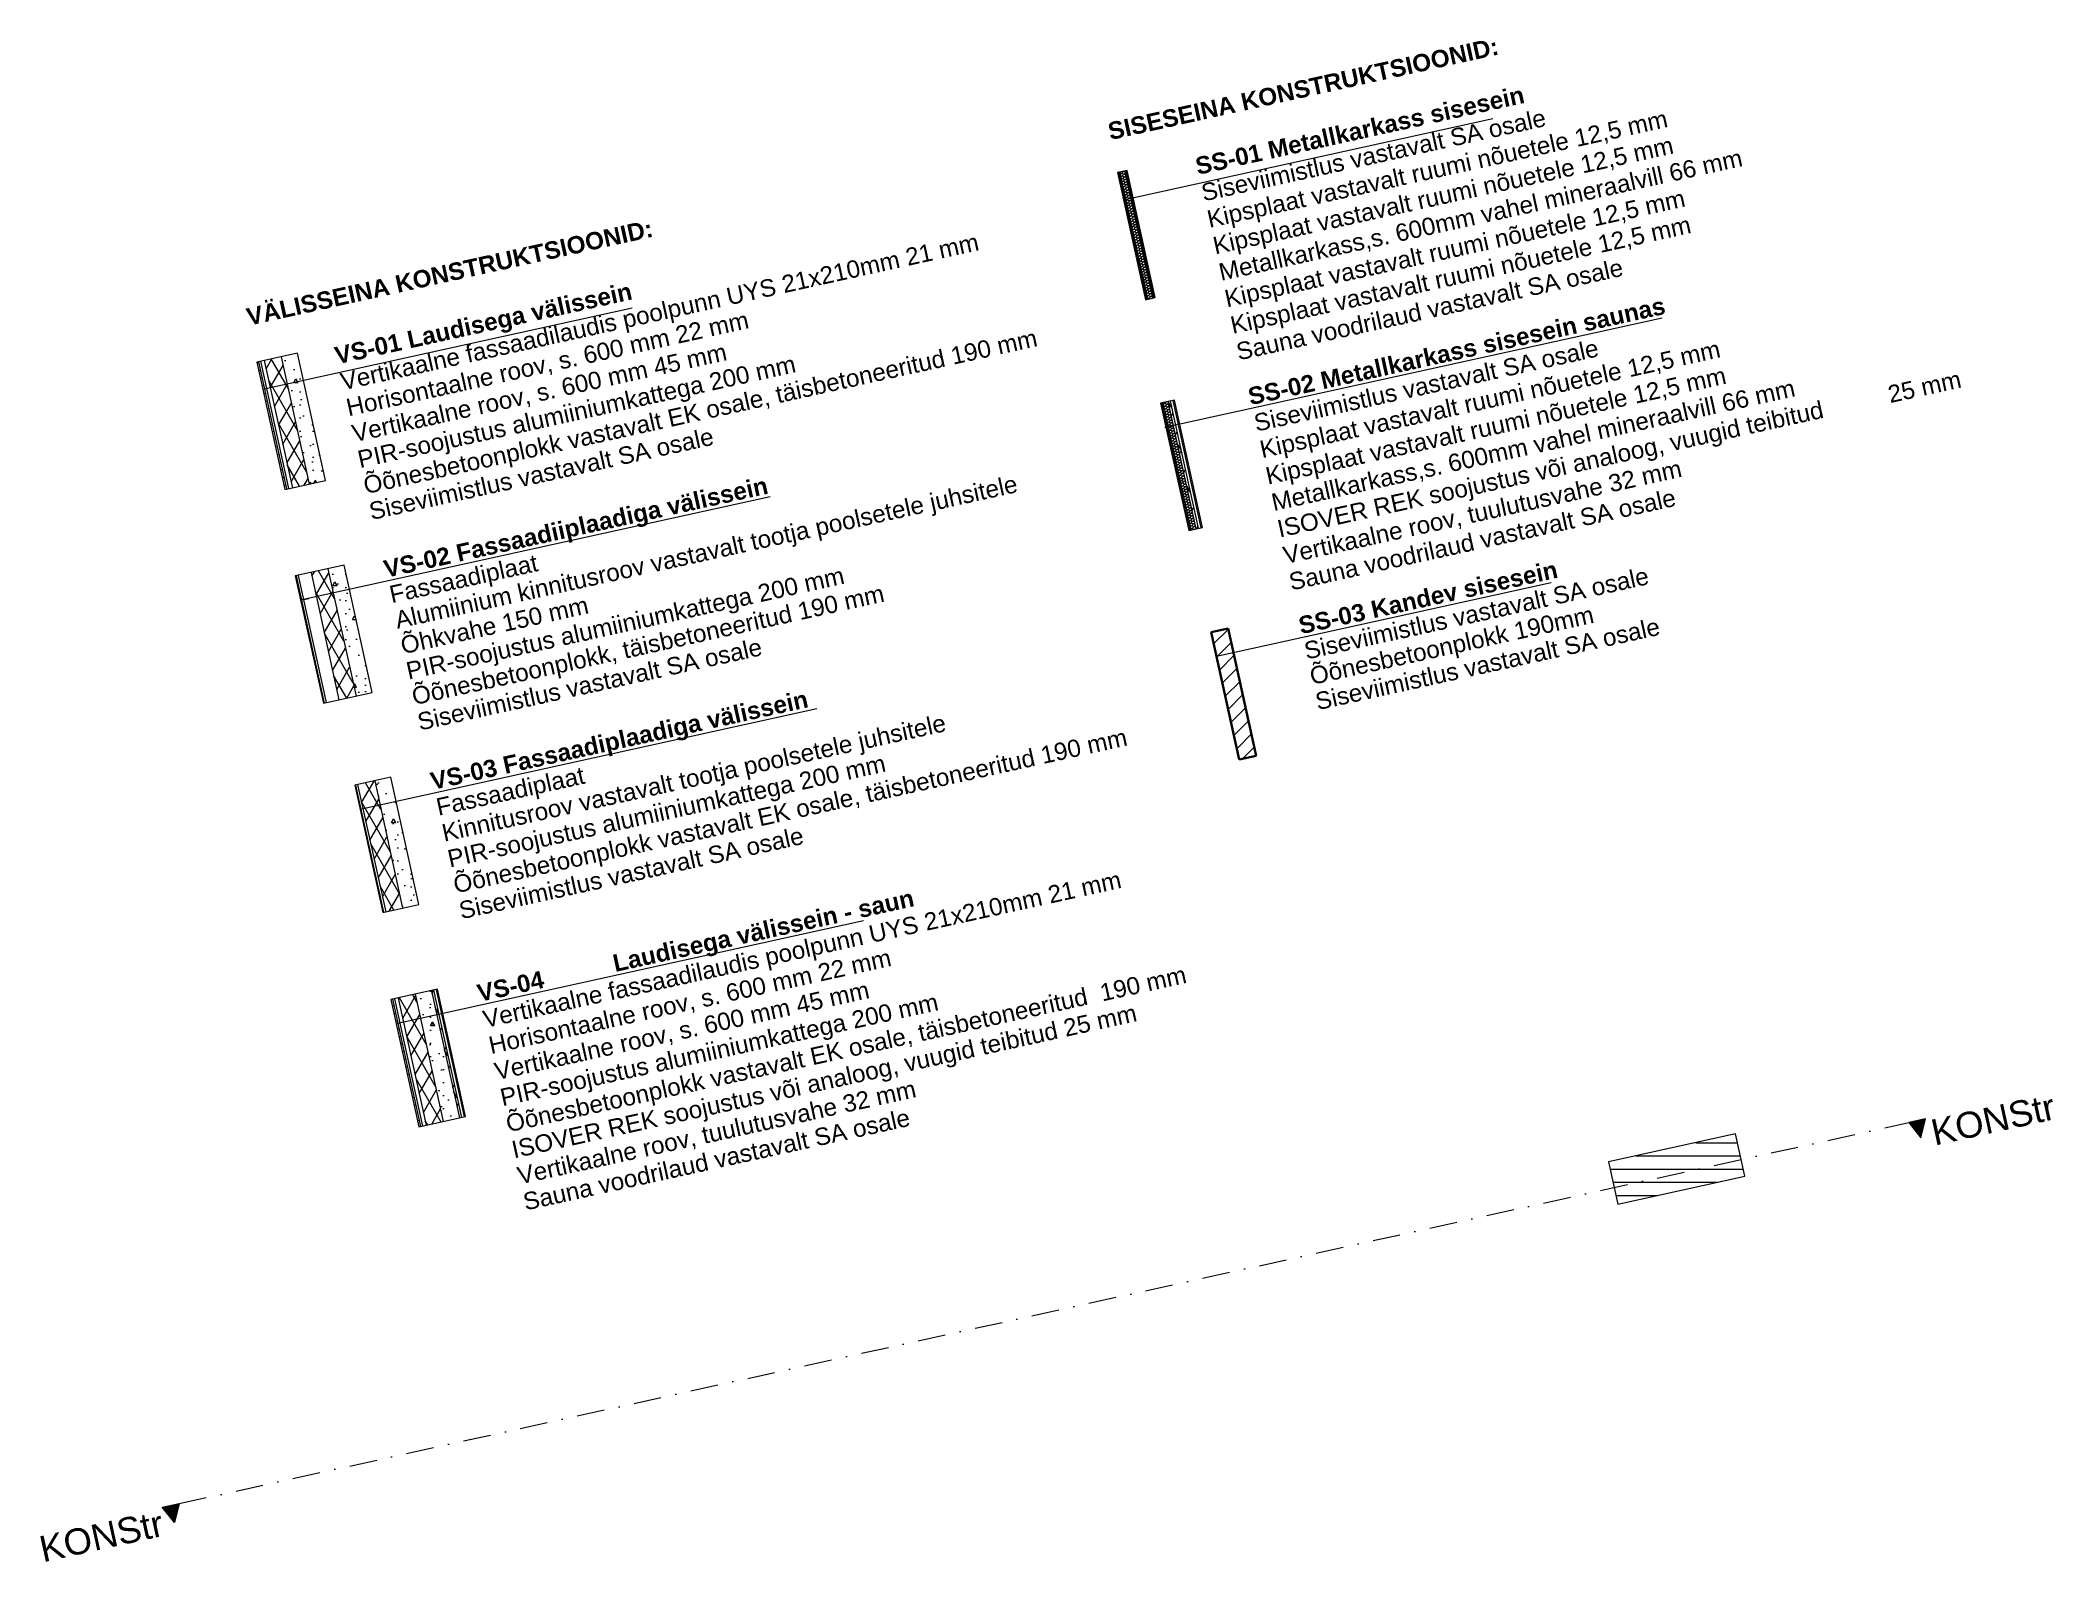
# Model space of a CAD drawing. Header units: millimetres. Extents: x 797631 to 820807, y -100094 to -82576.
import ezdxf

# ---------------------------------------------------------------- set-up
doc = ezdxf.new("R2010")
doc.units = ezdxf.units.MM
doc.header["$MEASUREMENT"] = 0
doc.linetypes.add('Dot & Dashed', pattern=[670.277762, 317.5, -176.388889, 0, -176.388874])
doc.layers.add('New_0', color=7, linetype='Continuous')
doc.layers.add('PP', color=7, linetype='Continuous')
for name, color, linetype, lineweight in [('New_0_Pen_No__1', 7, 'Continuous', 13), ('New_0_Pen_No__101', 252, 'Continuous', 13), ('New_0_Pen_No__27', 7, 'Continuous', 35), ('New_Annotation - Text_Pen_No__1', 7, 'Continuous', 13), ('New_Shell - Roof_Pen_No__1', 7, 'Continuous', 13), ('PP_Pen_No__1', 7, 'Continuous', 13)]:
    doc.layers.add(name, color=color, linetype=linetype, lineweight=lineweight)
doc.layers.add('New_0_Pen_No__102', color=7, linetype='Continuous', lineweight=13, true_color=0xcccccc)
doc.styles.add('GENERATED_STYLE_1', font='')
doc.styles.add('GENERATED_STYLE_2', font='')
doc.styles.get('GENERATED_STYLE_1').set_extended_font_data('Arial')
doc.styles.get('GENERATED_STYLE_2').set_extended_font_data('Arial', bold=True)
pattern_1 = [(0, (816475.77, -95572.97), (0, 152), [])]
pattern_2 = [(10, (0, 0), (-15.628336, 88.632695), [])]
pattern_3 = [(60, (0, 0), (-129.90381, 75), []), (120, (0, 0), (129.90381, 75), [])]
pattern_4 = [(0, (0, 0), (0, 779.4229), [48.75, -401.25]), (0, (225, 389.7), (0, 779.4229), [48.75, -401.25]), (60, (0, 0), (-675, 389.7114), [48.75, -401.25]), (60, (450, 0), (-675, 389.7114), [48.75, -401.25]), (120, (48.75, 0), (675, 389.7114), [48.75, -401.25]), (120, (498.75, 0), (675, 389.7114), [48.75, -401.25]), (0, (0, 75), (0, 150), [0, -150, 0, -225]), (45, (75, 75), (-106.066017, 106.066017), [0, -112.5, 0, -187.5])]

msp = doc.modelspace()

# ---------------------------------------------------------------- texts
at = {"layer": 'New_Annotation - Text_Pen_No__1', "color": 7, "linetype": 'Continuous', "lineweight": 13, "char_height": 200, "attachment_point": 1, "rotation": 12.42, "style": 'GENERATED_STYLE_2'}
for s, insert in [('\\A1;{\\pql;\\fArial|b1|i0|c0|p34;SISE\\fArial|b1|i0|c0|p34;SEINA KONSTRUKTSIOONID:}', (809910, -83530)), ('\\A1;{\\pql;\\fArial|b1|i0|c0|p34;VÄLISSEINA KONSTRUKTSIOONID:}', (799990, -85667))]:
    msp.add_mtext(s, dxfattribs=dict(at, insert=insert))
for s, insert, line_spacing_factor in [('\\A1;{\\pql;\\fArial|b1|i0|c0|p34;SS-01 Metallkarkass sisesein\\P\\pql;\\fArial|b0|i0|c0|p34;Siseviimistlus vastavalt SA osale^I\\P\\pql;\\fArial|b0|i0|c0|p34;Kipsplaat vastavalt ruumi nõuetele\\fArial|b0|i0|c0|p34; \\fArial|b0|i0|c0|p34;12,5 mm\\P\\pql;\\fArial|b0|i0|c0|p34;Kipsplaat vastavalt ruumi nõuetele\\fArial|b0|i0|c0|p34; \\fArial|b0|i0|c0|p34;12,5 mm\\P\\pql;\\fArial|b0|i0|c0|p34;Metallkarkass,s. 600mm vahel mineraalvill\\fArial|b0|i0|c0|p34; \\fArial|b0|i0|c0|p34;66 mm\\P\\pql;\\fArial|b0|i0|c0|p34;Kipsplaat vastavalt ruumi nõuetele\\fArial|b0|i0|c0|p34; \\fArial|b0|i0|c0|p34;12,5 mm\\P\\pql;\\fArial|b0|i0|c0|p34;Kipsplaat vastavalt ruumi nõuetele\\fArial|b0|i0|c0|p34; \\fArial|b0|i0|c0|p34;12,5 mm\\P\\pql;\\fArial|b0|i0|c0|p34;Sauna voodrilaud vastavalt SA osale^I}', (810917, -83931), 0.93719), ('\\A1;{\\pql;\\fArial|b1|i0|c0|p34;VS-01 Laudisega välissein\\P\\pql;\\fArial|b0|i0|c0|p34;Vertikaalne fassaadilaudis poolpunn UYS 21x210mm 21 mm\\P\\pql;\\fArial|b0|i0|c0|p34;Horisontaalne roov, s. 600 mm 22 mm\\P\\pql;\\fArial|b0|i0|c0|p34;Vertikaalne roov, s. 600 mm 45 mm\\P\\pql;\\fArial|b0|i0|c0|p34;PIR-soojustus alumiiniumkattega 200 mm\\P\\pql;\\fArial|b0|i0|c0|p34;Õõnesbetoonplokk vastavalt EK osale, täisbetoneeritud 190 mm\\P\\pql;\\fArial|b0|i0|c0|p34;Siseviimistlus vastavalt SA osale}', (801006, -86113), 0.917306), ('\\A1;{\\pql;\\fArial|b1|i0|c0|p34;SS-02 Metallkarkass sisesein saunas\\P\\pql;\\fArial|b0|i0|c0|p34;Siseviimistlus vastavalt SA osale^I\\P\\pql;\\fArial|b0|i0|c0|p34;Kipsplaat vastavalt ruumi nõuetele\\fArial|b0|i0|c0|p34; \\fArial|b0|i0|c0|p34;12,5 mm\\P\\pql;\\fArial|b0|i0|c0|p34;Kipsplaat vastavalt ruumi nõuetele\\fArial|b0|i0|c0|p34; \\fArial|b0|i0|c0|p34;12,5 mm\\P\\pql;\\fArial|b0|i0|c0|p34;Metallkarkass,s. 600mm vahel mineraalvill\\fArial|b0|i0|c0|p34; \\fArial|b0|i0|c0|p34;66 mm\\P\\pql;\\fArial|b0|i0|c0|p34;ISOVER REK soojustus või analoog, vuugid teibitud^I25 mm\\P\\pql;\\fArial|b0|i0|c0|p34;Vertikaalne roov, tuulutusvahe\\fArial|b0|i0|c0|p34; \\fArial|b0|i0|c0|p34;32 mm\\P\\pql;\\fArial|b0|i0|c0|p34;Sauna voodrilaud vastavalt SA osale^I}', (811524, -86583), 0.936154), ('\\A1;{\\pql;\\fArial|b1|i0|c0|p34;VS-02 Fassaadiiplaadiga välissein\\P\\pql;\\fArial|b0|i0|c0|p34;Fassaadiplaat ^I^I\\P\\pql;\\fArial|b0|i0|c0|p34;Alumiinium kinnitusroov vastavalt tootja poolsetele juhsitele\\P\\pql;\\fArial|b0|i0|c0|p34;Õhkvahe 150 mm\\P\\pql;\\fArial|b0|i0|c0|p34;PIR-soojustus alumiiniumkattega 200 mm\\P\\pql;\\fArial|b0|i0|c0|p34;Õõnesbetoonplokk, täisbetoneeritud 190 mm\\P\\pql;\\fArial|b0|i0|c0|p34;Siseviimistlus vastavalt SA osale}', (801570, -88570), 0.900571), ('\\A1;{\\pql;\\fArial|b1|i0|c0|p34;SS-03 Kandev sisesein\\P\\pql;\\fArial|b0|i0|c0|p34;Siseviimistlus vastavalt SA osale^I\\P\\pql;\\fArial|b0|i0|c0|p34;Õõnesbetoonplokk\\fArial|b0|i0|c0|p34; \\fArial|b0|i0|c0|p34;190mm\\P\\pql;\\fArial|b0|i0|c0|p34;Siseviimistlus vastavalt SA osale}', (812105, -89220), 0.895139), ('\\A1;{\\pql;\\fArial|b1|i0|c0|p34;VS-03 Fassaadiplaadiga välissein\\P\\pql;\\fArial|b0|i0|c0|p34;Fassaadiplaat^I^I^I^I\\P\\pql;\\fArial|b0|i0|c0|p34;Kinnitusroov vastavalt tootja poolsetele juhsitele\\P\\pql;\\fArial|b0|i0|c0|p34;PIR-soojustus alumiiniumkattega 200 mm\\P\\pql;\\fArial|b0|i0|c0|p34;Õõnesbetoonplokk vastavalt EK osale, täisbetoneeritud 190 mm\\P\\pql;\\fArial|b0|i0|c0|p34;Siseviimistlus vastavalt SA osale}', (802108, -91012), 0.915018), ('\\A1;{\\pql;\\fArial|b1|i0|c0|p34;VS-04 ^ILaudisega välissein - saun\\P\\pql;\\fArial|b0|i0|c0|p34;Vertikaalne fassaadilaudis poolpunn UYS 21x210mm\\fArial|b0|i0|c0|p34; \\fArial|b0|i0|c0|p34;21 mm\\P\\pql;\\fArial|b0|i0|c0|p34;Horisontaalne roov, s. 600 mm\\fArial|b0|i0|c0|p34; \\fArial|b0|i0|c0|p34;22 mm\\P\\pql;\\fArial|b0|i0|c0|p34;Vertikaalne roov, s. 600 mm\\fArial|b0|i0|c0|p34; \\fArial|b0|i0|c0|p34;45 mm\\P\\pql;\\fArial|b0|i0|c0|p34;PIR-soojustus alumiiniumkattega\\fArial|b0|i0|c0|p34; \\fArial|b0|i0|c0|p34;200 mm\\P\\pql;\\fArial|b0|i0|c0|p34;Õõnesbetoonplokk vastavalt EK osale, täisbetoneeritud \\fArial|b0|i0|c0|p34; \\fArial|b0|i0|c0|p34;190 mm\\P\\pql;\\fArial|b0|i0|c0|p34;ISOVER REK soojustus või analoog, vuugid teibitud\\fArial|b0|i0|c0|p34; \\fArial|b0|i0|c0|p34;25 mm\\P\\pql;\\fArial|b0|i0|c0|p34;Vertikaalne roov, tuulutusvahe\\fArial|b0|i0|c0|p34; \\fArial|b0|i0|c0|p34;32 mm\\P\\pql;\\fArial|b0|i0|c0|p34;Sauna voodrilaud vastavalt SA osale}', (802646, -93453), 0.922141)]:
    msp.add_mtext(s, dxfattribs=dict(at, insert=insert, line_spacing_factor=line_spacing_factor))
at = {"layer": 'PP_Pen_No__1', "color": 7, "lineweight": 13, "char_height": 300, "rotation": 12.42, "style": 'GENERATED_STYLE_1'}
for s, insert, attachment_point in [('\\A1;{\\pqr;\\pt0;\\fArial|b0|i0|c0|p34;KONStr}', (820857, -94997), 9), ('\\A1;{\\pql;\\pt0;\\fArial|b0|i0|c0|p34;KONStr}', (797663, -100105), 7)]:
    msp.add_mtext(s, dxfattribs=dict(at, insert=insert, attachment_point=attachment_point))

# ---------------------------------------------------------------- blocks, each defined once
blk = doc.blocks.new('*X1')
at = {"layer": 'New_0_Pen_No__1', "color": 7, "linetype": 'Continuous', "lineweight": 13}
for p, q in [((810559, -86749), (810562, -86754)), ((810562, -86754), (810569, -86758)), ((810565, -86769), (810564, -86777)), ((810564, -86777), (810568, -86785)), ((810570, -86762), (810565, -86769)), ((810568, -86785), (810576, -86789)), ((810569, -86758), (810578, -86758)), ((810578, -86758), (810570, -86762)), ((810572, -86799), (810571, -86808)), ((810571, -86808), (810575, -86815)), ((810576, -86792), (810572, -86799)), ((810575, -86815), (810583, -86819)), ((810584, -86789), (810576, -86792)), ((810576, -86789), (810584, -86789)), ((810578, -86758), (810585, -86753)), ((810586, -86759), (810578, -86758)), ((810583, -86823), (810578, -86830)), ((810578, -86830), (810578, -86838)), ((810578, -86838), (810582, -86846)), ((810582, -86846), (810589, -86850)), ((810591, -86819), (810583, -86823)), ((810583, -86819), (810591, -86819)), ((810584, -86789), (810591, -86784)), ((810593, -86790), (810584, -86789)), ((810585, -86753), (810595, -86741)), ((810590, -86853), (810585, -86860)), ((810585, -86860), (810585, -86869)), ((810585, -86869), (810589, -86876)), ((810586, -86759), (810600, -86766)), ((810589, -86850), (810598, -86850)), ((810589, -86876), (810596, -86881)), ((810598, -86850), (810590, -86853)), ((810591, -86784), (810602, -86772)), ((810591, -86819), (810598, -86815)), ((810600, -86821), (810591, -86819)), ((810592, -86891), (810591, -86899)), ((810591, -86899), (810595, -86907)), ((810597, -86884), (810592, -86891)), ((810593, -86790), (810607, -86797)), ((810596, -86740), (810595, -86741)), ((810595, -86907), (810603, -86911)), ((810596, -86881), (810605, -86880)), ((810605, -86881), (810597, -86884)), ((810598, -86815), (810608, -86803)), ((810598, -86850), (810605, -86845)), ((810606, -86851), (810598, -86850)), ((810600, -86766), (810604, -86767)), ((810600, -86821), (810614, -86827)), ((810605, -86769), (810602, -86772)), ((810604, -86767), (810609, -86767)), ((810609, -86767), (810605, -86769)), ((810605, -86845), (810615, -86833)), ((810605, -86880), (810612, -86876)), ((810613, -86882), (810605, -86881)), ((810606, -86851), (810621, -86858)), ((810607, -86797), (810611, -86798)), ((810612, -86800), (810608, -86803)), ((810609, -86767), (810613, -86766)), ((810613, -86767), (810609, -86767)), ((810611, -86798), (810616, -86798)), ((810611, -86911), (810618, -86906)), ((810615, -86738), (810612, -86737)), ((810616, -86798), (810612, -86800)), ((810612, -86876), (810622, -86864)), ((810613, -86766), (810617, -86764)), ((810617, -86767), (810613, -86767)), ((810613, -86882), (810627, -86888)), ((810614, -86827), (810618, -86828)), ((810618, -86741), (810615, -86738)), ((810618, -86830), (810615, -86833)), ((810620, -86797), (810616, -86798)), ((810616, -86798), (810620, -86797)), ((810617, -86764), (810620, -86761)), ((810621, -86769), (810617, -86767)), ((810621, -86744), (810618, -86741)), ((810618, -86828), (810622, -86828)), ((810622, -86829), (810618, -86830)), ((810618, -86906), (810629, -86894)), ((810620, -86761), (810622, -86757)), ((810620, -86797), (810623, -86794)), ((810624, -86798), (810620, -86797)), ((810622, -86748), (810621, -86744)), ((810625, -86771), (810621, -86769)), ((810621, -86858), (810625, -86859)), ((810622, -86753), (810622, -86748)), ((810622, -86757), (810622, -86753)), ((810622, -86828), (810626, -86827)), ((810627, -86828), (810622, -86829)), ((810625, -86861), (810622, -86864)), ((810623, -86794), (810626, -86791)), ((810628, -86799), (810624, -86798)), ((810627, -86775), (810625, -86771)), ((810629, -86859), (810625, -86861)), ((810625, -86859), (810629, -86859)), ((810626, -86791), (810628, -86787)), ((810626, -86827), (810630, -86825)), ((810629, -86779), (810627, -86775)), ((810631, -86828), (810627, -86828)), ((810627, -86888), (810631, -86890)), ((810628, -86787), (810629, -86783)), ((810632, -86802), (810628, -86799)), ((810629, -86783), (810629, -86779)), ((810633, -86858), (810629, -86859)), ((810629, -86859), (810633, -86858)), ((810632, -86892), (810629, -86894)), ((810630, -86825), (810633, -86822)), ((810635, -86830), (810631, -86828)), ((810631, -86890), (810636, -86890)), ((810634, -86805), (810632, -86802)), ((810636, -86890), (810632, -86892)), ((810633, -86822), (810635, -86818)), ((810633, -86858), (810637, -86856)), ((810638, -86859), (810633, -86858)), ((810636, -86809), (810634, -86805)), ((810635, -86818), (810636, -86814)), ((810638, -86833), (810635, -86830)), ((810636, -86814), (810636, -86809)), ((810636, -86890), (810640, -86888)), ((810640, -86889), (810636, -86890)), ((810637, -86856), (810640, -86852)), ((810641, -86836), (810638, -86833)), ((810642, -86860), (810638, -86859)), ((810640, -86852), (810642, -86849)), ((810640, -86888), (810644, -86886)), ((810644, -86889), (810640, -86889)), ((810642, -86840), (810641, -86836)), ((810643, -86844), (810642, -86840)), ((810642, -86849), (810643, -86844)), ((810645, -86863), (810642, -86860)), ((810644, -86886), (810647, -86883)), ((810648, -86891), (810644, -86889)), ((810648, -86867), (810645, -86863)), ((810647, -86883), (810649, -86879)), ((810649, -86871), (810648, -86867)), ((810652, -86894), (810648, -86891)), ((810649, -86875), (810649, -86871)), ((810649, -86879), (810649, -86875)), ((810654, -86897), (810652, -86894)), ((810656, -86901), (810654, -86897)), ((810655, -86910), (810656, -86906)), ((810656, -86906), (810656, -86901)), ((810599, -86922), (810598, -86930)), ((810598, -86930), (810602, -86938)), ((810603, -86915), (810599, -86922)), ((810602, -86938), (810609, -86942)), ((810611, -86911), (810603, -86915)), ((810603, -86911), (810611, -86911)), ((810610, -86945), (810605, -86952)), ((810605, -86952), (810605, -86961)), ((810605, -86961), (810609, -86968)), ((810609, -86942), (810618, -86942)), ((810609, -86968), (810616, -86972)), ((810618, -86942), (810610, -86945)), ((810620, -86912), (810611, -86911)), ((810612, -86983), (810611, -86991)), ((810611, -86991), (810616, -86999)), ((810617, -86976), (810612, -86983)), ((810616, -86972), (810625, -86972)), ((810616, -86999), (810623, -87003)), ((810625, -86972), (810617, -86976)), ((810618, -86942), (810625, -86937)), ((810627, -86943), (810618, -86942)), ((810619, -87013), (810618, -87022)), ((810618, -87022), (810622, -87029)), ((810624, -87006), (810619, -87013)), ((810620, -86912), (810634, -86919)), ((810622, -87029), (810630, -87034)), ((810623, -87003), (810632, -87003)), ((810632, -87003), (810624, -87006)), ((810625, -86937), (810635, -86925)), ((810625, -86972), (810632, -86968)), ((810633, -86974), (810625, -86972)), ((810630, -87037), (810625, -87044)), ((810625, -87044), (810625, -87052)), ((810625, -87052), (810629, -87060)), ((810627, -86943), (810641, -86950)), ((810629, -87060), (810636, -87064)), ((810630, -87034), (810638, -87033)), ((810638, -87034), (810630, -87037)), ((810632, -86968), (810642, -86956)), ((810632, -87003), (810639, -86998)), ((810640, -87004), (810632, -87003)), ((810637, -87068), (810632, -87075)), ((810632, -87075), (810632, -87083)), ((810632, -87083), (810636, -87091)), ((810633, -86974), (810648, -86980)), ((810634, -86919), (810638, -86920)), ((810639, -86922), (810635, -86925)), ((810636, -87064), (810645, -87064)), ((810636, -87091), (810643, -87095)), ((810645, -87064), (810637, -87068)), ((810638, -86920), (810643, -86920)), ((810638, -87033), (810645, -87029)), ((810647, -87035), (810638, -87034)), ((810639, -87105), (810638, -87114)), ((810638, -87114), (810642, -87121)), ((810643, -86920), (810639, -86922)), ((810639, -86998), (810649, -86986)), ((810644, -87098), (810639, -87105)), ((810640, -87004), (810654, -87011)), ((810641, -86950), (810645, -86951)), ((810645, -86953), (810642, -86956)), ((810642, -87121), (810650, -87125)), ((810643, -86920), (810647, -86919)), ((810647, -86920), (810643, -86920)), ((810643, -87095), (810652, -87095)), ((810652, -87095), (810644, -87098)), ((810649, -86951), (810645, -86953)), ((810645, -86951), (810649, -86951)), ((810645, -87029), (810656, -87017)), ((810645, -87064), (810652, -87059)), ((810653, -87065), (810645, -87064)), ((810646, -87136), (810645, -87144)), ((810651, -87129), (810646, -87136)), ((810647, -86919), (810650, -86917)), ((810651, -86920), (810647, -86920)), ((810647, -87035), (810661, -87041)), ((810648, -86980), (810652, -86981)), ((810654, -86950), (810649, -86951)), ((810649, -86951), (810653, -86950)), ((810652, -86983), (810649, -86986)), ((810650, -86917), (810653, -86914)), ((810650, -87125), (810658, -87125)), ((810655, -86922), (810651, -86920)), ((810658, -87125), (810651, -87129)), ((810652, -86981), (810656, -86981)), ((810656, -86982), (810652, -86983)), ((810652, -87059), (810662, -87047)), ((810652, -87095), (810659, -87090)), ((810660, -87096), (810652, -87095)), ((810653, -86914), (810655, -86910)), ((810653, -86950), (810657, -86947)), ((810653, -87065), (810668, -87072)), ((810658, -86951), (810654, -86950)), ((810654, -87011), (810658, -87012)), ((810659, -86924), (810655, -86922)), ((810656, -86981), (810660, -86980)), ((810660, -86981), (810656, -86982)), ((810659, -87014), (810656, -87017)), ((810657, -86947), (810660, -86944)), ((810662, -86952), (810658, -86951)), ((810658, -87012), (810663, -87012)), ((810658, -87125), (810666, -87121)), ((810667, -87127), (810658, -87125)), ((810661, -86928), (810659, -86924)), ((810663, -87012), (810659, -87014)), ((810659, -87090), (810669, -87078)), ((810660, -86944), (810662, -86940)), ((810660, -86980), (810664, -86978)), ((810665, -86981), (810660, -86981)), ((810660, -87096), (810674, -87103)), ((810663, -86932), (810661, -86928)), ((810661, -87041), (810665, -87043)), ((810662, -86940), (810663, -86936)), ((810665, -86955), (810662, -86952)), ((810666, -87045), (810662, -87047)), ((810663, -86936), (810663, -86932)), ((810667, -87011), (810663, -87012)), ((810663, -87012), (810667, -87011)), ((810664, -86978), (810667, -86975)), ((810668, -86958), (810665, -86955)), ((810669, -86983), (810665, -86981)), ((810665, -87043), (810669, -87043)), ((810669, -87043), (810666, -87045)), ((810666, -87121), (810676, -87109)), ((810667, -86975), (810669, -86971)), ((810667, -87011), (810671, -87009)), ((810671, -87012), (810667, -87011)), ((810667, -87127), (810681, -87133)), ((810669, -86962), (810668, -86958)), ((810668, -87072), (810672, -87073)), ((810670, -86967), (810669, -86962)), ((810669, -86971), (810670, -86967)), ((810672, -86986), (810669, -86983)), ((810669, -87043), (810674, -87041)), ((810674, -87042), (810669, -87043)), ((810672, -87075), (810669, -87078)), ((810671, -87009), (810674, -87005)), ((810675, -87013), (810671, -87012)), ((810675, -86989), (810672, -86986)), ((810676, -87073), (810672, -87075)), ((810672, -87073), (810676, -87073)), ((810672, -87151), (810683, -87139)), ((810674, -87005), (810676, -87002)), ((810674, -87041), (810677, -87039)), ((810678, -87042), (810674, -87042)), ((810674, -87103), (810679, -87104)), ((810676, -86993), (810675, -86989)), ((810679, -87016), (810675, -87013)), ((810676, -86997), (810676, -86993)), ((810676, -87002), (810676, -86997)), ((810676, -87073), (810680, -87072)), ((810680, -87073), (810676, -87073)), ((810679, -87106), (810676, -87109)), ((810677, -87039), (810680, -87036)), ((810682, -87044), (810678, -87042)), ((810681, -87020), (810679, -87016)), ((810683, -87104), (810679, -87106)), ((810679, -87104), (810683, -87104)), ((810680, -87036), (810682, -87032)), ((810680, -87072), (810684, -87070)), ((810685, -87073), (810680, -87073)), ((810683, -87024), (810681, -87020)), ((810681, -87133), (810685, -87134)), ((810682, -87032), (810683, -87028)), ((810685, -87047), (810682, -87044)), ((810683, -87028), (810683, -87024)), ((810687, -87103), (810683, -87104)), ((810683, -87104), (810687, -87103)), ((810686, -87136), (810683, -87139)), ((810684, -87070), (810687, -87067)), ((810688, -87050), (810685, -87047)), ((810689, -87075), (810685, -87073)), ((810685, -87134), (810690, -87134)), ((810690, -87135), (810686, -87136)), ((810687, -87067), (810689, -87063)), ((810687, -87103), (810691, -87100)), ((810692, -87104), (810687, -87103)), ((810690, -87054), (810688, -87050)), ((810689, -87063), (810690, -87059)), ((810692, -87077), (810689, -87075)), ((810690, -87059), (810690, -87054)), ((810690, -87134), (810694, -87133)), ((810694, -87134), (810690, -87135)), ((810691, -87100), (810694, -87097)), ((810695, -87081), (810692, -87077)), ((810696, -87105), (810692, -87104)), ((810694, -87097), (810696, -87093)), ((810694, -87133), (810698, -87131)), ((810698, -87134), (810694, -87134)), ((810696, -87085), (810695, -87081)), ((810697, -87089), (810696, -87085)), ((810696, -87093), (810697, -87089)), ((810699, -87108), (810696, -87105)), ((810698, -87131), (810701, -87128)), ((810702, -87136), (810698, -87134)), ((810702, -87111), (810699, -87108)), ((810701, -87128), (810702, -87124)), ((810703, -87115), (810702, -87111)), ((810702, -87124), (810703, -87120)), ((810706, -87139), (810702, -87136)), ((810703, -87120), (810703, -87115)), ((810708, -87142), (810706, -87139)), ((810645, -87144), (810649, -87152)), ((810649, -87152), (810657, -87156)), ((810657, -87159), (810652, -87166)), ((810652, -87166), (810652, -87175)), ((810652, -87175), (810656, -87182)), ((810656, -87182), (810663, -87187)), ((810665, -87156), (810657, -87159)), ((810657, -87156), (810665, -87156)), ((810664, -87190), (810659, -87197)), ((810659, -87197), (810659, -87205)), ((810659, -87205), (810663, -87213)), ((810663, -87187), (810672, -87186)), ((810663, -87213), (810670, -87217)), ((810672, -87187), (810664, -87190)), ((810665, -87156), (810672, -87151)), ((810674, -87157), (810665, -87156)), ((810666, -87228), (810665, -87236)), ((810665, -87236), (810669, -87244)), ((810671, -87221), (810666, -87228)), ((810669, -87244), (810677, -87248)), ((810670, -87217), (810679, -87217)), ((810679, -87217), (810671, -87221)), ((810672, -87186), (810679, -87182)), ((810680, -87188), (810672, -87187)), ((810673, -87258), (810672, -87267)), ((810672, -87267), (810676, -87274)), ((810678, -87251), (810673, -87258)), ((810674, -87157), (810688, -87164)), ((810676, -87274), (810684, -87278)), ((810677, -87248), (810685, -87248)), ((810685, -87248), (810678, -87251)), ((810679, -87182), (810689, -87170)), ((810679, -87217), (810686, -87212)), ((810687, -87218), (810679, -87217)), ((810684, -87282), (810679, -87289)), ((810679, -87289), (810679, -87297)), ((810679, -87297), (810683, -87305)), ((810680, -87188), (810695, -87194)), ((810683, -87305), (810690, -87309)), ((810692, -87278), (810684, -87282)), ((810684, -87278), (810692, -87278)), ((810685, -87248), (810693, -87243)), ((810694, -87249), (810685, -87248)), ((810686, -87212), (810696, -87200)), ((810691, -87312), (810686, -87319)), ((810686, -87319), (810686, -87328)), ((810686, -87328), (810690, -87335)), ((810687, -87218), (810701, -87225)), ((810688, -87164), (810692, -87165)), ((810693, -87167), (810689, -87170)), ((810690, -87309), (810699, -87309)), ((810690, -87335), (810697, -87340)), ((810699, -87309), (810691, -87312)), ((810692, -87165), (810696, -87165)), ((810692, -87278), (810699, -87274)), ((810701, -87280), (810692, -87278)), ((810693, -87350), (810692, -87358)), ((810692, -87358), (810696, -87366)), ((810696, -87165), (810693, -87167)), ((810693, -87243), (810703, -87231)), ((810698, -87343), (810693, -87350)), ((810694, -87249), (810708, -87256)), ((810695, -87194), (810699, -87196)), ((810701, -87164), (810696, -87165)), ((810696, -87165), (810701, -87164)), ((810699, -87198), (810696, -87200)), ((810696, -87366), (810704, -87370)), ((810697, -87340), (810706, -87339)), ((810706, -87340), (810698, -87343)), ((810703, -87196), (810699, -87198)), ((810699, -87196), (810703, -87196)), ((810699, -87274), (810710, -87262)), ((810699, -87309), (810706, -87304)), ((810707, -87310), (810699, -87309)), ((810701, -87164), (810704, -87162)), ((810705, -87165), (810701, -87164)), ((810701, -87225), (810706, -87226)), ((810701, -87280), (810715, -87286)), ((810703, -87196), (810707, -87194)), ((810707, -87195), (810703, -87196)), ((810706, -87228), (810703, -87231)), ((810704, -87162), (810707, -87158)), ((810704, -87370), (810712, -87370)), ((810709, -87166), (810705, -87165)), ((810712, -87370), (810705, -87374)), ((810710, -87226), (810706, -87228)), ((810706, -87226), (810710, -87226)), ((810706, -87304), (810716, -87292)), ((810706, -87339), (810713, -87335)), ((810714, -87341), (810706, -87340)), ((810707, -87158), (810709, -87155)), ((810707, -87194), (810711, -87192)), ((810712, -87195), (810707, -87195)), ((810707, -87310), (810722, -87317)), ((810710, -87146), (810708, -87142)), ((810708, -87256), (810712, -87257)), ((810709, -87155), (810710, -87150)), ((810712, -87169), (810709, -87166)), ((810710, -87150), (810710, -87146)), ((810710, -87226), (810714, -87225)), ((810714, -87226), (810710, -87226)), ((810713, -87259), (810710, -87262)), ((810711, -87192), (810714, -87189)), ((810715, -87173), (810712, -87169)), ((810716, -87197), (810712, -87195)), ((810712, -87257), (810717, -87257)), ((810712, -87370), (810720, -87365)), ((810721, -87371), (810712, -87370)), ((810717, -87257), (810713, -87259)), ((810713, -87335), (810723, -87323)), ((810714, -87189), (810716, -87185)), ((810714, -87225), (810718, -87223)), ((810718, -87226), (810714, -87226)), ((810714, -87341), (810728, -87347)), ((810716, -87177), (810715, -87173)), ((810715, -87286), (810719, -87287)), ((810717, -87181), (810716, -87177)), ((810716, -87185), (810717, -87181)), ((810719, -87200), (810716, -87197)), ((810720, -87289), (810716, -87292)), ((810721, -87256), (810717, -87257)), ((810717, -87257), (810721, -87256)), ((810718, -87223), (810721, -87220)), ((810722, -87228), (810718, -87226)), ((810722, -87203), (810719, -87200)), ((810719, -87287), (810723, -87287)), ((810723, -87288), (810720, -87289)), ((810720, -87365), (810730, -87353)), ((810721, -87220), (810723, -87216)), ((810721, -87256), (810725, -87253)), ((810725, -87257), (810721, -87256)), ((810721, -87371), (810735, -87378)), ((810723, -87207), (810722, -87203)), ((810726, -87230), (810722, -87228)), ((810722, -87317), (810726, -87318)), ((810724, -87212), (810723, -87207)), ((810723, -87216), (810724, -87212)), ((810723, -87287), (810728, -87286)), ((810728, -87287), (810723, -87288)), ((810726, -87320), (810723, -87323)), ((810725, -87253), (810727, -87250)), ((810729, -87258), (810725, -87257)), ((810728, -87234), (810726, -87230)), ((810730, -87318), (810726, -87320)), ((810726, -87318), (810730, -87318)), ((810727, -87250), (810729, -87246)), ((810730, -87238), (810728, -87234)), ((810728, -87286), (810731, -87284)), ((810732, -87287), (810728, -87287)), ((810728, -87347), (810733, -87349)), ((810729, -87246), (810730, -87242)), ((810733, -87261), (810729, -87258)), ((810730, -87242), (810730, -87238)), ((810734, -87317), (810730, -87318)), ((810730, -87318), (810734, -87317)), ((810733, -87351), (810730, -87353)), ((810731, -87284), (810734, -87281)), ((810736, -87289), (810732, -87287)), ((810735, -87264), (810733, -87261)), ((810737, -87349), (810733, -87351)), ((810733, -87349), (810737, -87349)), ((810734, -87281), (810736, -87277)), ((810734, -87317), (810738, -87315)), ((810739, -87318), (810734, -87317)), ((810737, -87268), (810735, -87264)), ((810736, -87277), (810737, -87273)), ((810739, -87292), (810736, -87289)), ((810737, -87273), (810737, -87268)), ((810737, -87349), (810741, -87347)), ((810741, -87348), (810737, -87349)), ((810738, -87315), (810741, -87311)), ((810742, -87295), (810739, -87292)), ((810743, -87319), (810739, -87318)), ((810741, -87311), (810743, -87308)), ((810741, -87347), (810745, -87345)), ((810745, -87348), (810741, -87348)), ((810743, -87299), (810742, -87295)), ((810744, -87303), (810743, -87299)), ((810743, -87308), (810744, -87303)), ((810746, -87322), (810743, -87319)), ((810745, -87345), (810748, -87342)), ((810749, -87350), (810745, -87348)), ((810749, -87326), (810746, -87322)), ((810748, -87342), (810750, -87338)), ((810750, -87330), (810749, -87326)), ((810753, -87353), (810749, -87350)), ((810751, -87334), (810750, -87330)), ((810750, -87338), (810751, -87334)), ((810751, -87376), (810754, -87373)), ((810755, -87356), (810753, -87353)), ((810754, -87373), (810756, -87369)), ((810757, -87360), (810755, -87356)), ((810756, -87369), (810757, -87365)), ((810757, -87365), (810757, -87360)), ((810700, -87381), (810699, -87389)), ((810699, -87389), (810703, -87397)), ((810705, -87374), (810700, -87381)), ((810703, -87397), (810711, -87401)), ((810711, -87404), (810706, -87411)), ((810706, -87411), (810706, -87420)), ((810706, -87420), (810710, -87427)), ((810710, -87427), (810717, -87431)), ((810719, -87401), (810711, -87404)), ((810711, -87401), (810719, -87401)), ((810718, -87435), (810713, -87442)), ((810713, -87442), (810713, -87450)), ((810713, -87450), (810717, -87458)), ((810717, -87431), (810726, -87431)), ((810717, -87458), (810724, -87462)), ((810726, -87431), (810718, -87435)), ((810719, -87401), (810726, -87396)), ((810728, -87402), (810719, -87401)), ((810720, -87472), (810719, -87481)), ((810719, -87481), (810723, -87488)), ((810725, -87465), (810720, -87472)), ((810723, -87488), (810731, -87493)), ((810724, -87462), (810733, -87462)), ((810733, -87462), (810725, -87465)), ((810726, -87396), (810736, -87384)), ((810726, -87431), (810733, -87427)), ((810734, -87433), (810726, -87431)), ((810727, -87503), (810726, -87511)), ((810726, -87511), (810730, -87519)), ((810731, -87496), (810727, -87503)), ((810728, -87402), (810742, -87409)), ((810730, -87519), (810738, -87523)), ((810731, -87493), (810739, -87492)), ((810739, -87493), (810731, -87496)), ((810733, -87427), (810743, -87415)), ((810733, -87462), (810740, -87457)), ((810741, -87463), (810733, -87462)), ((810738, -87527), (810733, -87534)), ((810733, -87534), (810733, -87542)), ((810733, -87542), (810737, -87550)), ((810734, -87433), (810749, -87439)), ((810735, -87378), (810739, -87379)), ((810740, -87381), (810736, -87384)), ((810737, -87550), (810744, -87554)), ((810746, -87523), (810738, -87527)), ((810738, -87523), (810746, -87523)), ((810739, -87379), (810744, -87379)), ((810739, -87492), (810746, -87488)), ((810748, -87494), (810739, -87493)), ((810744, -87379), (810740, -87381)), ((810740, -87457), (810750, -87445)), ((810745, -87557), (810740, -87564)), ((810740, -87564), (810740, -87573)), ((810740, -87573), (810744, -87580)), ((810741, -87463), (810755, -87470)), ((810742, -87409), (810746, -87410)), ((810746, -87412), (810743, -87415)), ((810744, -87379), (810748, -87378)), ((810748, -87379), (810744, -87379)), ((810744, -87554), (810753, -87554)), ((810744, -87580), (810751, -87584)), ((810753, -87554), (810745, -87557)), ((810750, -87410), (810746, -87412)), ((810746, -87410), (810750, -87410)), ((810746, -87488), (810757, -87476)), ((810746, -87523), (810753, -87518)), ((810755, -87524), (810746, -87523)), ((810747, -87595), (810746, -87603)), ((810746, -87603), (810750, -87611)), ((810752, -87588), (810747, -87595)), ((810748, -87378), (810751, -87376)), ((810752, -87379), (810748, -87379)), ((810748, -87494), (810762, -87500)), ((810749, -87439), (810753, -87440)), ((810755, -87409), (810750, -87410)), ((810750, -87410), (810755, -87409)), ((810753, -87442), (810750, -87445)), ((810751, -87584), (810760, -87584)), ((810756, -87381), (810752, -87379)), ((810760, -87584), (810752, -87588)), ((810753, -87440), (810757, -87440)), ((810757, -87441), (810753, -87442)), ((810753, -87518), (810763, -87506)), ((810753, -87554), (810760, -87549)), ((810761, -87555), (810753, -87554)), ((810755, -87409), (810758, -87406)), ((810759, -87410), (810755, -87409)), ((810755, -87470), (810759, -87471)), ((810755, -87524), (810769, -87531)), ((810760, -87383), (810756, -87381)), ((810757, -87440), (810761, -87439)), ((810761, -87440), (810757, -87441)), ((810760, -87473), (810757, -87476)), ((810758, -87406), (810761, -87403)), ((810763, -87411), (810759, -87410)), ((810759, -87471), (810764, -87471)), ((810762, -87387), (810760, -87383)), ((810764, -87471), (810760, -87473)), ((810760, -87549), (810770, -87537)), ((810760, -87584), (810767, -87580)), ((810768, -87586), (810760, -87584)), ((810761, -87403), (810763, -87399)), ((810761, -87439), (810765, -87437)), ((810766, -87440), (810761, -87440)), ((810761, -87555), (810776, -87562)), ((810764, -87391), (810762, -87387)), ((810762, -87500), (810766, -87502)), ((810763, -87399), (810764, -87395)), ((810766, -87414), (810763, -87411)), ((810767, -87504), (810763, -87506)), ((810764, -87395), (810764, -87391)), ((810768, -87470), (810764, -87471)), ((810764, -87471), (810768, -87470)), ((810765, -87437), (810768, -87434)), ((810769, -87417), (810766, -87414)), ((810770, -87442), (810766, -87440)), ((810766, -87502), (810771, -87502)), ((810771, -87502), (810767, -87504)), ((810767, -87580), (810777, -87568)), ((810768, -87434), (810770, -87430)), ((810768, -87470), (810772, -87468)), ((810772, -87471), (810768, -87470)), ((810768, -87586), (810782, -87592)), ((810770, -87421), (810769, -87417)), ((810769, -87531), (810773, -87532)), ((810771, -87426), (810770, -87421)), ((810770, -87430), (810771, -87426)), ((810773, -87445), (810770, -87442)), ((810773, -87534), (810770, -87537)), ((810771, -87502), (810775, -87500)), ((810775, -87501), (810771, -87502)), ((810772, -87468), (810775, -87464)), ((810776, -87472), (810772, -87471)), ((810776, -87448), (810773, -87445)), ((810777, -87532), (810773, -87534)), ((810773, -87532), (810777, -87532)), ((810773, -87610), (810784, -87598)), ((810775, -87464), (810777, -87461)), ((810775, -87500), (810778, -87498)), ((810779, -87501), (810775, -87501)), ((810777, -87452), (810776, -87448)), ((810780, -87475), (810776, -87472)), ((810776, -87562), (810780, -87563)), ((810777, -87456), (810777, -87452)), ((810777, -87461), (810777, -87456)), ((810777, -87532), (810781, -87531)), ((810782, -87532), (810777, -87532)), ((810780, -87565), (810777, -87568)), ((810778, -87498), (810781, -87495)), ((810783, -87503), (810779, -87501)), ((810782, -87479), (810780, -87475)), ((810784, -87563), (810780, -87565)), ((810780, -87563), (810784, -87563)), ((810781, -87495), (810783, -87491)), ((810781, -87531), (810785, -87529)), ((810784, -87483), (810782, -87479)), ((810786, -87532), (810782, -87532)), ((810782, -87592), (810786, -87593)), ((810783, -87491), (810784, -87487)), ((810787, -87506), (810783, -87503)), ((810784, -87487), (810784, -87483)), ((810788, -87562), (810784, -87563)), ((810784, -87563), (810788, -87562)), ((810787, -87595), (810784, -87598)), ((810785, -87529), (810788, -87526)), ((810790, -87534), (810786, -87532)), ((810786, -87593), (810791, -87593)), ((810789, -87509), (810787, -87506)), ((810791, -87594), (810787, -87595)), ((810788, -87526), (810790, -87522)), ((810788, -87562), (810792, -87559)), ((810793, -87563), (810788, -87562)), ((810791, -87513), (810789, -87509)), ((810790, -87522), (810791, -87518)), ((810793, -87536), (810790, -87534)), ((810791, -87518), (810791, -87513)), ((810791, -87593), (810795, -87592)), ((810795, -87593), (810791, -87594)), ((810792, -87559), (810795, -87556)), ((810796, -87540), (810793, -87536)), ((810797, -87564), (810793, -87563)), ((810795, -87556), (810797, -87552)), ((810795, -87592), (810799, -87590)), ((810799, -87593), (810795, -87593)), ((810797, -87544), (810796, -87540)), ((810798, -87548), (810797, -87544)), ((810797, -87552), (810798, -87548)), ((810800, -87567), (810797, -87564)), ((810799, -87590), (810802, -87587)), ((810803, -87595), (810799, -87593)), ((810803, -87570), (810800, -87567)), ((810802, -87587), (810804, -87583)), ((810804, -87574), (810803, -87570)), ((810807, -87598), (810803, -87595)), ((810804, -87579), (810804, -87574)), ((810804, -87583), (810804, -87579)), ((810809, -87601), (810807, -87598)), ((810811, -87605), (810809, -87601)), ((810750, -87611), (810758, -87615)), ((810754, -87625), (810753, -87634)), ((810753, -87634), (810757, -87641)), ((810758, -87618), (810754, -87625)), ((810757, -87641), (810764, -87646)), ((810766, -87615), (810758, -87618)), ((810758, -87615), (810766, -87615)), ((810765, -87649), (810760, -87656)), ((810760, -87656), (810760, -87664)), ((810760, -87664), (810764, -87672)), ((810764, -87646), (810773, -87645)), ((810764, -87672), (810771, -87676)), ((810773, -87646), (810765, -87649)), ((810766, -87615), (810773, -87610)), ((810775, -87616), (810766, -87615)), ((810767, -87687), (810766, -87695)), ((810766, -87695), (810771, -87703)), ((810772, -87680), (810767, -87687)), ((810771, -87676), (810780, -87676)), ((810771, -87703), (810778, -87707)), ((810780, -87676), (810772, -87680)), ((810773, -87645), (810780, -87641)), ((810782, -87647), (810773, -87646)), ((810774, -87717), (810773, -87726)), ((810773, -87726), (810777, -87733)), ((810779, -87710), (810774, -87717)), ((810775, -87616), (810789, -87623)), ((810777, -87733), (810785, -87737)), ((810778, -87707), (810787, -87707)), ((810787, -87707), (810779, -87710)), ((810780, -87641), (810790, -87629)), ((810780, -87676), (810787, -87671)), ((810788, -87677), (810780, -87676)), ((810785, -87741), (810780, -87748)), ((810780, -87748), (810780, -87756)), ((810780, -87756), (810784, -87764)), ((810782, -87647), (810796, -87653)), ((810784, -87764), (810791, -87768)), ((810793, -87737), (810785, -87741)), ((810785, -87737), (810793, -87737)), ((810787, -87671), (810797, -87659)), ((810787, -87707), (810794, -87702)), ((810795, -87708), (810787, -87707)), ((810792, -87771), (810787, -87778)), ((810787, -87778), (810787, -87787)), ((810787, -87787), (810791, -87794)), ((810788, -87677), (810803, -87684)), ((810789, -87623), (810793, -87624)), ((810794, -87626), (810790, -87629)), ((810791, -87768), (810800, -87768)), ((810791, -87794), (810798, -87799)), ((810800, -87768), (810792, -87771)), ((810793, -87624), (810798, -87624)), ((810793, -87737), (810800, -87733)), ((810802, -87739), (810793, -87737)), ((810794, -87809), (810793, -87817)), ((810793, -87817), (810797, -87825)), ((810798, -87624), (810794, -87626)), ((810794, -87702), (810804, -87690)), ((810799, -87802), (810794, -87809)), ((810795, -87708), (810809, -87715)), ((810796, -87653), (810800, -87655)), ((810800, -87657), (810797, -87659)), ((810797, -87825), (810805, -87829)), ((810802, -87623), (810798, -87624)), ((810798, -87624), (810802, -87623)), ((810798, -87799), (810807, -87798)), ((810807, -87799), (810799, -87802)), ((810804, -87655), (810800, -87657)), ((810800, -87655), (810804, -87655)), ((810800, -87733), (810811, -87721)), ((810800, -87768), (810807, -87763)), ((810808, -87769), (810800, -87768)), ((810806, -87833), (810801, -87840)), ((810802, -87623), (810805, -87621)), ((810806, -87624), (810802, -87623)), ((810802, -87739), (810816, -87745)), ((810803, -87684), (810807, -87685)), ((810804, -87655), (810808, -87653)), ((810809, -87654), (810804, -87655)), ((810807, -87687), (810804, -87690)), ((810805, -87621), (810808, -87617)), ((810805, -87829), (810813, -87829)), ((810810, -87625), (810806, -87624)), ((810813, -87829), (810806, -87833)), ((810811, -87685), (810807, -87687)), ((810807, -87685), (810811, -87685)), ((810807, -87763), (810817, -87751)), ((810807, -87798), (810814, -87794)), ((810815, -87800), (810807, -87799)), ((810808, -87617), (810810, -87614)), ((810808, -87653), (810812, -87651)), ((810808, -87769), (810823, -87776)), ((810813, -87654), (810809, -87654)), ((810809, -87715), (810813, -87716)), ((810810, -87614), (810811, -87609)), ((810814, -87628), (810810, -87625)), ((810811, -87609), (810811, -87605)), ((810811, -87685), (810815, -87684)), ((810815, -87685), (810811, -87685)), ((810814, -87718), (810811, -87721)), ((810812, -87651), (810815, -87648)), ((810817, -87656), (810813, -87654)), ((810813, -87716), (810818, -87716)), ((810813, -87829), (810821, -87824)), ((810822, -87830), (810813, -87829)), ((810816, -87632), (810814, -87628)), ((810818, -87716), (810814, -87718)), ((810814, -87794), (810824, -87782)), ((810815, -87648), (810817, -87644)), ((810815, -87684), (810819, -87682)), ((810820, -87685), (810815, -87685)), ((810815, -87800), (810829, -87806)), ((810818, -87636), (810816, -87632)), ((810816, -87745), (810820, -87746)), ((810817, -87644), (810818, -87640)), ((810820, -87659), (810817, -87656)), ((810821, -87748), (810817, -87751)), ((810818, -87640), (810818, -87636)), ((810822, -87715), (810818, -87716)), ((810818, -87716), (810822, -87715)), ((810819, -87682), (810822, -87679)), ((810823, -87662), (810820, -87659)), ((810824, -87687), (810820, -87685)), ((810820, -87746), (810824, -87746)), ((810824, -87747), (810821, -87748)), ((810821, -87824), (810831, -87812)), ((810822, -87679), (810824, -87675)), ((810822, -87715), (810826, -87712)), ((810826, -87716), (810822, -87715)), ((810822, -87830), (810836, -87837)), ((810824, -87666), (810823, -87662)), ((810823, -87776), (810827, -87777)), ((810825, -87671), (810824, -87666)), ((810824, -87675), (810825, -87671)), ((810827, -87689), (810824, -87687)), ((810824, -87746), (810829, -87745)), ((810829, -87746), (810824, -87747)), ((810827, -87779), (810824, -87782)), ((810826, -87712), (810829, -87709)), ((810830, -87717), (810826, -87716)), ((810830, -87693), (810827, -87689)), ((810831, -87777), (810827, -87779)), ((810827, -87777), (810831, -87777)), ((810829, -87709), (810831, -87705)), ((810829, -87745), (810832, -87743)), ((810833, -87746), (810829, -87746)), ((810829, -87806), (810834, -87808)), ((810831, -87697), (810830, -87693)), ((810834, -87720), (810830, -87717)), ((810831, -87701), (810831, -87697)), ((810831, -87705), (810831, -87701)), ((810835, -87776), (810831, -87777)), ((810831, -87777), (810835, -87776)), ((810834, -87810), (810831, -87812)), ((810832, -87743), (810835, -87740)), ((810837, -87748), (810833, -87746)), ((810836, -87723), (810834, -87720)), ((810838, -87808), (810834, -87810)), ((810834, -87808), (810838, -87808)), ((810835, -87740), (810837, -87736)), ((810835, -87776), (810839, -87774)), ((810840, -87777), (810835, -87776)), ((810838, -87727), (810836, -87723)), ((810837, -87736), (810838, -87732)), ((810840, -87751), (810837, -87748)), ((810838, -87732), (810838, -87727)), ((810838, -87808), (810842, -87806)), ((810842, -87807), (810838, -87808)), ((810839, -87774), (810842, -87770)), ((810843, -87754), (810840, -87751)), ((810844, -87778), (810840, -87777)), ((810842, -87770), (810844, -87767)), ((810842, -87806), (810846, -87804)), ((810847, -87807), (810842, -87807)), ((810845, -87758), (810843, -87754)), ((810844, -87767), (810845, -87762)), ((810847, -87781), (810844, -87778)), ((810845, -87762), (810845, -87758)), ((810846, -87804), (810849, -87801)), ((810850, -87785), (810847, -87781)), ((810851, -87809), (810847, -87807)), ((810849, -87801), (810851, -87797)), ((810849, -87837), (810853, -87835)), ((810851, -87789), (810850, -87785)), ((810852, -87793), (810851, -87789)), ((810851, -87797), (810852, -87793)), ((810854, -87812), (810851, -87809)), ((810853, -87835), (810856, -87832)), ((810857, -87815), (810854, -87812)), ((810856, -87832), (810857, -87828)), ((810858, -87819), (810857, -87815)), ((810857, -87828), (810858, -87824)), ((810858, -87824), (810858, -87819)), ((810801, -87840), (810800, -87848)), ((810800, -87848), (810804, -87856)), ((810804, -87856), (810812, -87860)), ((810812, -87863), (810807, -87870)), ((810807, -87870), (810807, -87879)), ((810807, -87879), (810811, -87886)), ((810811, -87886), (810818, -87890)), ((810820, -87860), (810812, -87863)), ((810812, -87860), (810820, -87860)), ((810819, -87894), (810814, -87901)), ((810814, -87901), (810814, -87909)), ((810814, -87909), (810818, -87917)), ((810818, -87890), (810827, -87890)), ((810818, -87917), (810825, -87921)), ((810827, -87890), (810819, -87894)), ((810820, -87860), (810827, -87855)), ((810829, -87861), (810820, -87860)), ((810821, -87931), (810820, -87940)), ((810820, -87940), (810824, -87947)), ((810826, -87924), (810821, -87931)), ((810824, -87947), (810832, -87952)), ((810825, -87921), (810834, -87921)), ((810834, -87921), (810826, -87924)), ((810827, -87855), (810838, -87843)), ((810827, -87890), (810834, -87886)), ((810835, -87892), (810827, -87890)), ((810828, -87962), (810827, -87970)), ((810827, -87970), (810831, -87978)), ((810833, -87955), (810828, -87962)), ((810829, -87861), (810843, -87868)), ((810831, -87978), (810839, -87982)), ((810832, -87952), (810840, -87951)), ((810840, -87952), (810833, -87955)), ((810834, -87886), (810844, -87874)), ((810834, -87921), (810841, -87916)), ((810842, -87922), (810834, -87921)), ((810839, -87986), (810834, -87993)), ((810834, -87993), (810834, -88001)), ((810834, -88001), (810838, -88009)), ((810835, -87892), (810850, -87898)), ((810836, -87837), (810840, -87838)), ((810841, -87840), (810838, -87843)), ((810838, -88009), (810845, -88013)), ((810847, -87982), (810839, -87986)), ((810839, -87982), (810847, -87982)), ((810840, -87838), (810845, -87838)), ((810840, -87951), (810848, -87947)), ((810849, -87953), (810840, -87952)), ((810845, -87838), (810841, -87840)), ((810841, -87916), (810851, -87904)), ((810846, -88016), (810841, -88023)), ((810841, -88023), (810841, -88032)), ((810841, -88032), (810845, -88039)), ((810842, -87922), (810856, -87929)), ((810843, -87868), (810847, -87869)), ((810848, -87871), (810844, -87874)), ((810845, -87838), (810849, -87837)), ((810849, -87838), (810845, -87838)), ((810845, -88013), (810854, -88013)), ((810845, -88039), (810852, -88043)), ((810854, -88013), (810846, -88016)), ((810847, -87869), (810851, -87869)), ((810847, -87982), (810854, -87977)), ((810856, -87983), (810847, -87982)), ((810848, -88054), (810847, -88062)), ((810847, -88062), (810851, -88070)), ((810851, -87869), (810848, -87871)), ((810848, -87947), (810858, -87935)), ((810853, -88047), (810848, -88054)), ((810853, -87838), (810849, -87838)), ((810849, -87953), (810863, -87959)), ((810850, -87898), (810854, -87899)), ((810856, -87868), (810851, -87869)), ((810851, -87869), (810856, -87868)), ((810854, -87901), (810851, -87904)), ((810852, -88043), (810861, -88043)), ((810857, -87840), (810853, -87838)), ((810861, -88043), (810853, -88047)), ((810854, -87899), (810858, -87899)), ((810858, -87900), (810854, -87901)), ((810854, -87977), (810865, -87965)), ((810854, -88013), (810861, -88008)), ((810862, -88014), (810854, -88013)), ((810856, -87868), (810859, -87865)), ((810860, -87869), (810856, -87868)), ((810856, -87929), (810861, -87930)), ((810856, -87983), (810870, -87990)), ((810861, -87842), (810857, -87840)), ((810858, -87899), (810862, -87898)), ((810862, -87899), (810858, -87900)), ((810861, -87932), (810858, -87935)), ((810859, -87865), (810862, -87862)), ((810864, -87870), (810860, -87869)), ((810863, -87846), (810861, -87842)), ((810865, -87930), (810861, -87932)), ((810861, -87930), (810865, -87930)), ((810861, -88008), (810871, -87996)), ((810861, -88043), (810868, -88039)), ((810869, -88045), (810861, -88043)), ((810862, -87862), (810864, -87858)), ((810862, -87898), (810866, -87896)), ((810867, -87899), (810862, -87899)), ((810862, -88014), (810877, -88021)), ((810865, -87850), (810863, -87846)), ((810863, -87959), (810867, -87961)), ((810864, -87858), (810865, -87854)), ((810867, -87873), (810864, -87870)), ((810865, -87854), (810865, -87850)), ((810869, -87929), (810865, -87930)), ((810865, -87930), (810869, -87929)), ((810868, -87963), (810865, -87965)), ((810866, -87896), (810869, -87893)), ((810870, -87876), (810867, -87873)), ((810871, -87901), (810867, -87899)), ((810867, -87961), (810872, -87961)), ((810872, -87961), (810868, -87963)), ((810868, -88039), (810878, -88027)), ((810869, -87893), (810871, -87889)), ((810869, -87929), (810873, -87927)), ((810873, -87930), (810869, -87929)), ((810869, -88045), (810883, -88051)), ((810871, -87880), (810870, -87876)), ((810870, -87990), (810874, -87991)), ((810872, -87885), (810871, -87880)), ((810871, -87889), (810872, -87885)), ((810874, -87904), (810871, -87901)), ((810875, -87993), (810871, -87996)), ((810872, -87961), (810876, -87959)), ((810876, -87960), (810872, -87961)), ((810873, -87927), (810876, -87923)), ((810877, -87931), (810873, -87930)), ((810877, -87907), (810874, -87904)), ((810874, -87991), (810878, -87991)), ((810878, -87991), (810875, -87993)), ((810875, -88069), (810885, -88057)), ((810876, -87923), (810878, -87920)), ((810876, -87959), (810880, -87957)), ((810880, -87960), (810876, -87960)), ((810878, -87911), (810877, -87907)), ((810881, -87934), (810877, -87931)), ((810877, -88021), (810881, -88022)), ((810879, -87915), (810878, -87911)), ((810878, -87920), (810879, -87915)), ((810878, -87991), (810883, -87990)), ((810883, -87991), (810878, -87991)), ((810881, -88024), (810878, -88027)), ((810880, -87957), (810882, -87954)), ((810884, -87962), (810880, -87960)), ((810883, -87938), (810881, -87934)), ((810885, -88022), (810881, -88024)), ((810881, -88022), (810885, -88022)), ((810882, -87954), (810884, -87950)), ((810885, -87942), (810883, -87938)), ((810883, -87990), (810886, -87988)), ((810887, -87991), (810883, -87991)), ((810883, -88051), (810888, -88052)), ((810884, -87950), (810885, -87946)), ((810888, -87965), (810884, -87962)), ((810885, -87946), (810885, -87942)), ((810889, -88021), (810885, -88022)), ((810885, -88022), (810889, -88021)), ((810888, -88054), (810885, -88057)), ((810886, -87988), (810889, -87985)), ((810891, -87993), (810887, -87991)), ((810890, -87968), (810888, -87965)), ((810888, -88052), (810892, -88052)), ((810892, -88053), (810888, -88054)), ((810889, -87985), (810891, -87981)), ((810889, -88021), (810893, -88018)), ((810894, -88022), (810889, -88021)), ((810892, -87972), (810890, -87968)), ((810891, -87981), (810892, -87977)), ((810894, -87995), (810891, -87993)), ((810892, -87977), (810892, -87972)), ((810892, -88052), (810896, -88051)), ((810896, -88052), (810892, -88053)), ((810893, -88018), (810896, -88015)), ((810897, -87999), (810894, -87995)), ((810898, -88023), (810894, -88022)), ((810896, -88015), (810898, -88011)), ((810896, -88051), (810900, -88049)), ((810900, -88052), (810896, -88052)), ((810898, -88003), (810897, -87999)), ((810899, -88007), (810898, -88003)), ((810898, -88011), (810899, -88007)), ((810901, -88026), (810898, -88023)), ((810900, -88049), (810903, -88046)), ((810904, -88054), (810900, -88052)), ((810904, -88029), (810901, -88026)), ((810903, -88046), (810905, -88042)), ((810905, -88033), (810904, -88029)), ((810908, -88057), (810904, -88054)), ((810906, -88038), (810905, -88033)), ((810905, -88042), (810906, -88038)), ((810910, -88060), (810908, -88057)), ((810912, -88064), (810910, -88060)), ((810912, -88068), (810912, -88064)), ((810851, -88070), (810859, -88074)), ((810855, -88084), (810854, -88093)), ((810854, -88093), (810858, -88100)), ((810860, -88077), (810855, -88084)), ((810858, -88100), (810866, -88105)), ((810859, -88074), (810867, -88074)), ((810867, -88074), (810860, -88077)), ((810866, -88108), (810861, -88115)), ((810861, -88115), (810861, -88123)), ((810861, -88123), (810865, -88131)), ((810865, -88131), (810872, -88135)), ((810866, -88105), (810874, -88104)), ((810874, -88105), (810866, -88108)), ((810867, -88074), (810875, -88069)), ((810876, -88075), (810867, -88074)), ((810873, -88139), (810868, -88146)), ((810868, -88146), (810868, -88154)), ((810868, -88154), (810872, -88162)), ((810872, -88135), (810881, -88135)), ((810872, -88162), (810879, -88166)), ((810881, -88135), (810873, -88139)), ((810874, -88104), (810881, -88100)), ((810883, -88106), (810874, -88105)), ((810875, -88176), (810874, -88185)), ((810874, -88185), (810878, -88192)), ((810880, -88169), (810875, -88176)), ((810876, -88075), (810890, -88082)), ((810878, -88192), (810886, -88196)), ((810879, -88166), (810888, -88166)), ((810888, -88166), (810880, -88169)), ((810881, -88100), (810891, -88088)), ((810881, -88135), (810888, -88130)), ((810889, -88136), (810881, -88135)), ((810882, -88207), (810881, -88214)), ((810886, -88200), (810882, -88207)), ((810883, -88106), (810897, -88112)), ((810894, -88196), (810886, -88200)), ((810886, -88196), (810894, -88196)), ((810888, -88130), (810898, -88118)), ((810888, -88166), (810895, -88161)), ((810896, -88167), (810888, -88166)), ((810889, -88136), (810904, -88143)), ((810890, -88082), (810894, -88083)), ((810895, -88085), (810891, -88088)), ((810894, -88083), (810899, -88083)), ((810894, -88196), (810901, -88192)), ((810903, -88198), (810894, -88196)), ((810899, -88083), (810895, -88085)), ((810895, -88161), (810905, -88149)), ((810896, -88167), (810910, -88174)), ((810897, -88112), (810901, -88114)), ((810901, -88116), (810898, -88118)), ((810903, -88082), (810899, -88083)), ((810899, -88083), (810903, -88082)), ((810905, -88114), (810901, -88116)), ((810901, -88114), (810905, -88114)), ((810901, -88192), (810912, -88180)), ((810903, -88082), (810906, -88080)), ((810907, -88083), (810903, -88082)), ((810903, -88198), (810917, -88204)), ((810904, -88143), (810908, -88144)), ((810905, -88114), (810910, -88112)), ((810910, -88113), (810905, -88114)), ((810908, -88146), (810905, -88149)), ((810906, -88080), (810909, -88076)), ((810911, -88085), (810907, -88083)), ((810912, -88144), (810908, -88146)), ((810908, -88144), (810912, -88144)), ((810909, -88076), (810911, -88073)), ((810910, -88112), (810913, -88110)), ((810914, -88113), (810910, -88113)), ((810910, -88174), (810914, -88175)), ((810911, -88073), (810912, -88068)), ((810915, -88087), (810911, -88085)), ((810912, -88144), (810916, -88143)), ((810916, -88144), (810912, -88144)), ((810915, -88177), (810912, -88180)), ((810913, -88110), (810916, -88107)), ((810918, -88115), (810914, -88113)), ((810914, -88175), (810919, -88175)), ((810917, -88091), (810915, -88087)), ((810919, -88175), (810915, -88177)), ((810916, -88107), (810918, -88103)), ((810916, -88143), (810920, -88141)), ((810921, -88144), (810916, -88144)), ((810919, -88095), (810917, -88091)), ((810917, -88204), (810920, -88205)), ((810918, -88103), (810919, -88099)), ((810921, -88118), (810918, -88115)), ((810919, -88099), (810919, -88095)), ((810923, -88174), (810919, -88175)), ((810919, -88175), (810923, -88174)), ((810920, -88141), (810923, -88138)), ((810924, -88121), (810921, -88118)), ((810925, -88146), (810921, -88144)), ((810923, -88138), (810925, -88134)), ((810923, -88174), (810927, -88171)), ((810927, -88175), (810923, -88174)), ((810925, -88125), (810924, -88121)), ((810926, -88130), (810925, -88125)), ((810925, -88134), (810926, -88130)), ((810928, -88148), (810925, -88146)), ((810927, -88171), (810930, -88168)), ((810931, -88176), (810927, -88175)), ((810931, -88152), (810928, -88148)), ((810930, -88168), (810932, -88164)), ((810932, -88156), (810931, -88152)), ((810935, -88179), (810931, -88176)), ((810932, -88160), (810932, -88156)), ((810932, -88164), (810932, -88160)), ((810933, -88202), (810936, -88199)), ((810933, -88202), (810933, -88202)), ((810937, -88182), (810935, -88179)), ((810936, -88199), (810938, -88195)), ((810939, -88186), (810937, -88182)), ((810938, -88195), (810939, -88191)), ((810939, -88191), (810939, -88186))]:
    blk.add_line(p, q, dxfattribs=at)
blk = doc.blocks.new('*X2')
at = {"layer": 'New_0_Pen_No__1', "color": 7, "linetype": 'Continuous', "lineweight": 13}
for p, q in [((810062, -84093), (810062, -84096)), ((810062, -84096), (810066, -84104)), ((810066, -84104), (810073, -84108)), ((810069, -84119), (810068, -84127)), ((810068, -84127), (810072, -84135)), ((810074, -84112), (810069, -84119)), ((810073, -84108), (810082, -84108)), ((810082, -84108), (810074, -84112)), ((810082, -84108), (810089, -84103)), ((810090, -84109), (810082, -84108)), ((810089, -84103), (810099, -84091)), ((810090, -84109), (810104, -84116)), ((810095, -84134), (810106, -84122)), ((810098, -84085), (810102, -84087)), ((810102, -84089), (810099, -84091)), ((810106, -84087), (810102, -84089)), ((810102, -84087), (810106, -84087)), ((810104, -84116), (810108, -84117)), ((810106, -84087), (810110, -84085)), ((810110, -84086), (810106, -84087)), ((810109, -84119), (810106, -84122)), ((810108, -84117), (810113, -84117)), ((810113, -84117), (810109, -84119)), ((810110, -84085), (810114, -84083)), ((810115, -84086), (810110, -84086)), ((810113, -84117), (810117, -84116)), ((810117, -84117), (810113, -84117)), ((810114, -84083), (810115, -84082)), ((810119, -84088), (810115, -84086)), ((810117, -84116), (810121, -84114)), ((810121, -84117), (810117, -84117)), ((810122, -84091), (810119, -84088)), ((810121, -84114), (810124, -84111)), ((810125, -84119), (810121, -84117)), ((810125, -84094), (810122, -84091)), ((810124, -84111), (810126, -84107)), ((810126, -84098), (810125, -84094)), ((810129, -84121), (810125, -84119)), ((810126, -84103), (810126, -84098)), ((810126, -84107), (810126, -84103)), ((810131, -84125), (810129, -84121)), ((810133, -84129), (810131, -84125)), ((810072, -84135), (810080, -84139)), ((810080, -84142), (810075, -84149)), ((810075, -84149), (810075, -84158)), ((810075, -84158), (810079, -84165)), ((810079, -84165), (810086, -84170)), ((810088, -84139), (810080, -84142)), ((810080, -84139), (810088, -84139)), ((810087, -84173), (810082, -84180)), ((810082, -84180), (810082, -84188)), ((810082, -84188), (810086, -84196)), ((810086, -84170), (810095, -84169)), ((810086, -84196), (810093, -84200)), ((810095, -84169), (810087, -84173)), ((810088, -84139), (810095, -84134)), ((810097, -84140), (810088, -84139)), ((810089, -84210), (810088, -84219)), ((810088, -84219), (810093, -84226)), ((810094, -84203), (810089, -84210)), ((810093, -84200), (810102, -84200)), ((810093, -84226), (810100, -84231)), ((810102, -84200), (810094, -84203)), ((810095, -84169), (810102, -84165)), ((810104, -84171), (810095, -84169)), ((810096, -84241), (810095, -84249)), ((810095, -84249), (810099, -84257)), ((810101, -84234), (810096, -84241)), ((810097, -84140), (810111, -84147)), ((810099, -84257), (810107, -84261)), ((810100, -84231), (810108, -84230)), ((810109, -84231), (810101, -84234)), ((810102, -84165), (810112, -84153)), ((810102, -84200), (810109, -84195)), ((810110, -84201), (810102, -84200)), ((810107, -84265), (810102, -84272)), ((810102, -84272), (810102, -84280)), ((810102, -84280), (810106, -84288)), ((810104, -84171), (810118, -84177)), ((810106, -84288), (810113, -84292)), ((810115, -84261), (810107, -84265)), ((810107, -84261), (810115, -84261)), ((810108, -84230), (810116, -84226)), ((810109, -84195), (810119, -84183)), ((810117, -84232), (810109, -84231)), ((810114, -84295), (810109, -84302)), ((810109, -84302), (810109, -84311)), ((810109, -84311), (810113, -84318)), ((810110, -84201), (810125, -84208)), ((810111, -84147), (810115, -84148)), ((810116, -84150), (810112, -84153)), ((810113, -84292), (810122, -84292)), ((810113, -84318), (810120, -84323)), ((810122, -84292), (810114, -84295)), ((810115, -84148), (810119, -84148)), ((810115, -84261), (810122, -84256)), ((810124, -84262), (810115, -84261)), ((810116, -84333), (810115, -84341)), ((810115, -84341), (810119, -84349)), ((810120, -84148), (810116, -84150)), ((810116, -84226), (810126, -84214)), ((810121, -84326), (810116, -84333)), ((810117, -84232), (810131, -84238)), ((810118, -84177), (810122, -84178)), ((810119, -84148), (810124, -84147)), ((810122, -84180), (810119, -84183)), ((810119, -84349), (810127, -84353)), ((810124, -84147), (810120, -84148)), ((810120, -84323), (810129, -84322)), ((810129, -84322), (810121, -84326)), ((810122, -84178), (810126, -84178)), ((810126, -84179), (810122, -84180)), ((810122, -84256), (810133, -84244)), ((810122, -84292), (810129, -84287)), ((810130, -84293), (810122, -84292)), ((810128, -84356), (810123, -84363)), ((810124, -84147), (810127, -84144)), ((810128, -84148), (810124, -84147)), ((810124, -84262), (810138, -84269)), ((810125, -84208), (810129, -84209)), ((810126, -84178), (810130, -84177)), ((810131, -84178), (810126, -84179)), ((810129, -84211), (810126, -84214)), ((810127, -84144), (810130, -84141)), ((810127, -84353), (810135, -84353)), ((810132, -84149), (810128, -84148)), ((810135, -84353), (810128, -84356)), ((810133, -84209), (810129, -84211)), ((810129, -84209), (810133, -84209)), ((810129, -84287), (810139, -84275)), ((810129, -84322), (810136, -84318)), ((810137, -84324), (810129, -84322)), ((810130, -84141), (810132, -84137)), ((810130, -84177), (810134, -84175)), ((810130, -84293), (810145, -84300)), ((810135, -84178), (810131, -84178)), ((810131, -84238), (810135, -84240)), ((810132, -84137), (810133, -84133)), ((810135, -84152), (810132, -84149)), ((810133, -84133), (810133, -84129)), ((810137, -84208), (810133, -84209)), ((810133, -84209), (810137, -84208)), ((810136, -84242), (810133, -84244)), ((810134, -84175), (810137, -84172)), ((810138, -84155), (810135, -84152)), ((810139, -84180), (810135, -84178)), ((810135, -84240), (810140, -84240)), ((810135, -84353), (810143, -84348)), ((810144, -84354), (810135, -84353)), ((810140, -84240), (810136, -84242)), ((810136, -84318), (810146, -84306)), ((810137, -84172), (810139, -84168)), ((810137, -84208), (810141, -84206)), ((810142, -84209), (810137, -84208)), ((810137, -84324), (810151, -84330)), ((810140, -84160), (810138, -84155)), ((810138, -84269), (810142, -84270)), ((810139, -84168), (810140, -84164)), ((810142, -84183), (810139, -84180)), ((810143, -84272), (810139, -84275)), ((810140, -84164), (810140, -84160)), ((810140, -84240), (810144, -84238)), ((810144, -84239), (810140, -84240)), ((810141, -84206), (810144, -84202)), ((810145, -84186), (810142, -84183)), ((810146, -84211), (810142, -84209)), ((810142, -84270), (810146, -84270)), ((810146, -84270), (810143, -84272)), ((810143, -84348), (810153, -84336)), ((810144, -84202), (810146, -84199)), ((810144, -84238), (810148, -84236)), ((810148, -84239), (810144, -84239)), ((810144, -84354), (810158, -84361)), ((810146, -84190), (810145, -84186)), ((810145, -84300), (810149, -84301)), ((810147, -84194), (810146, -84190)), ((810146, -84199), (810147, -84194)), ((810149, -84213), (810146, -84211)), ((810146, -84270), (810151, -84269)), ((810151, -84270), (810146, -84270)), ((810149, -84303), (810146, -84306)), ((810148, -84236), (810151, -84233)), ((810152, -84241), (810148, -84239)), ((810152, -84217), (810149, -84213)), ((810153, -84301), (810149, -84303)), ((810149, -84301), (810153, -84301)), ((810151, -84233), (810153, -84229)), ((810151, -84269), (810154, -84267)), ((810155, -84270), (810151, -84270)), ((810151, -84330), (810156, -84331)), ((810153, -84221), (810152, -84217)), ((810156, -84244), (810152, -84241)), ((810153, -84225), (810153, -84221)), ((810153, -84229), (810153, -84225)), ((810157, -84300), (810153, -84301)), ((810153, -84301), (810157, -84300)), ((810156, -84333), (810153, -84336)), ((810154, -84267), (810157, -84264)), ((810159, -84272), (810155, -84270)), ((810158, -84247), (810156, -84244)), ((810156, -84331), (810160, -84331)), ((810160, -84332), (810156, -84333)), ((810157, -84264), (810159, -84260)), ((810157, -84300), (810161, -84297)), ((810162, -84301), (810157, -84300)), ((810160, -84251), (810158, -84247)), ((810159, -84260), (810160, -84256)), ((810162, -84274), (810159, -84272)), ((810160, -84256), (810160, -84251)), ((810160, -84331), (810164, -84330)), ((810164, -84331), (810160, -84332)), ((810161, -84297), (810164, -84294)), ((810165, -84278), (810162, -84274)), ((810166, -84302), (810162, -84301)), ((810164, -84294), (810166, -84290)), ((810164, -84330), (810168, -84328)), ((810169, -84331), (810164, -84331)), ((810167, -84282), (810165, -84278)), ((810166, -84290), (810167, -84286)), ((810169, -84305), (810166, -84302)), ((810167, -84286), (810167, -84282)), ((810168, -84328), (810171, -84325)), ((810172, -84308), (810169, -84305)), ((810173, -84333), (810169, -84331)), ((810171, -84325), (810173, -84321)), ((810171, -84361), (810175, -84359)), ((810173, -84313), (810172, -84308)), ((810174, -84317), (810173, -84313)), ((810173, -84321), (810174, -84317)), ((810176, -84336), (810173, -84333)), ((810175, -84359), (810177, -84355)), ((810178, -84339), (810176, -84336)), ((810177, -84355), (810179, -84352)), ((810180, -84343), (810178, -84339)), ((810179, -84352), (810180, -84347)), ((810180, -84347), (810180, -84343)), ((810123, -84363), (810122, -84372)), ((810122, -84372), (810126, -84379)), ((810126, -84379), (810134, -84384)), ((810134, -84387), (810129, -84394)), ((810129, -84394), (810129, -84402)), ((810129, -84402), (810133, -84410)), ((810133, -84410), (810140, -84414)), ((810134, -84384), (810142, -84383)), ((810142, -84384), (810134, -84387)), ((810141, -84418), (810136, -84425)), ((810136, -84425), (810136, -84433)), ((810136, -84433), (810140, -84441)), ((810140, -84414), (810149, -84414)), ((810140, -84441), (810147, -84445)), ((810149, -84414), (810141, -84418)), ((810142, -84383), (810149, -84379)), ((810151, -84385), (810142, -84384)), ((810143, -84455), (810142, -84464)), ((810142, -84464), (810146, -84471)), ((810148, -84448), (810143, -84455)), ((810146, -84471), (810154, -84476)), ((810147, -84445), (810156, -84445)), ((810156, -84445), (810148, -84448)), ((810149, -84379), (810160, -84367)), ((810149, -84414), (810156, -84409)), ((810157, -84415), (810149, -84414)), ((810150, -84486), (810149, -84494)), ((810149, -84494), (810153, -84502)), ((810155, -84479), (810150, -84486)), ((810151, -84385), (810165, -84391)), ((810153, -84502), (810161, -84506)), ((810154, -84476), (810162, -84475)), ((810162, -84475), (810155, -84479)), ((810156, -84409), (810166, -84397)), ((810156, -84445), (810163, -84440)), ((810164, -84446), (810156, -84445)), ((810161, -84509), (810156, -84516)), ((810156, -84516), (810156, -84525)), ((810156, -84525), (810160, -84532)), ((810157, -84415), (810172, -84422)), ((810158, -84361), (810162, -84362)), ((810163, -84364), (810160, -84367)), ((810160, -84532), (810167, -84537)), ((810169, -84506), (810161, -84509)), ((810161, -84506), (810169, -84506)), ((810162, -84362), (810167, -84362)), ((810162, -84475), (810170, -84471)), ((810171, -84477), (810162, -84475)), ((810167, -84362), (810163, -84364)), ((810163, -84440), (810173, -84428)), ((810168, -84540), (810163, -84547)), ((810163, -84547), (810163, -84555)), ((810163, -84555), (810167, -84563)), ((810164, -84446), (810178, -84453)), ((810165, -84391), (810169, -84393)), ((810170, -84395), (810166, -84397)), ((810171, -84361), (810167, -84362)), ((810167, -84362), (810171, -84361)), ((810167, -84537), (810176, -84536)), ((810167, -84563), (810174, -84567)), ((810176, -84537), (810168, -84540)), ((810169, -84393), (810173, -84393)), ((810169, -84506), (810176, -84501)), ((810178, -84507), (810169, -84506)), ((810170, -84578), (810169, -84586)), ((810169, -84586), (810173, -84594)), ((810173, -84393), (810170, -84395)), ((810170, -84471), (810180, -84459)), ((810175, -84571), (810170, -84578)), ((810175, -84362), (810171, -84361)), ((810171, -84477), (810185, -84483)), ((810172, -84422), (810176, -84423)), ((810173, -84393), (810178, -84391)), ((810178, -84392), (810173, -84393)), ((810176, -84425), (810173, -84428)), ((810174, -84567), (810183, -84567)), ((810179, -84364), (810175, -84362)), ((810183, -84567), (810175, -84571)), ((810180, -84423), (810176, -84425)), ((810176, -84423), (810180, -84423)), ((810176, -84501), (810187, -84489)), ((810176, -84536), (810183, -84532)), ((810184, -84538), (810176, -84537)), ((810178, -84391), (810181, -84389)), ((810182, -84392), (810178, -84392)), ((810178, -84453), (810183, -84454)), ((810178, -84507), (810192, -84514)), ((810183, -84366), (810179, -84364)), ((810180, -84423), (810184, -84422)), ((810184, -84423), (810180, -84423)), ((810183, -84456), (810180, -84459)), ((810181, -84389), (810184, -84386)), ((810186, -84394), (810182, -84392)), ((810185, -84370), (810183, -84366)), ((810187, -84454), (810183, -84456)), ((810183, -84454), (810187, -84454)), ((810183, -84532), (810193, -84520)), ((810183, -84567), (810190, -84562)), ((810191, -84568), (810183, -84567)), ((810184, -84386), (810186, -84382)), ((810184, -84422), (810188, -84420)), ((810189, -84423), (810184, -84423)), ((810184, -84538), (810199, -84544)), ((810187, -84374), (810185, -84370)), ((810185, -84483), (810189, -84484)), ((810186, -84382), (810187, -84378)), ((810189, -84397), (810186, -84394)), ((810187, -84378), (810187, -84374)), ((810191, -84453), (810187, -84454)), ((810187, -84454), (810191, -84453)), ((810190, -84486), (810187, -84489)), ((810188, -84420), (810191, -84417)), ((810192, -84400), (810189, -84397)), ((810193, -84425), (810189, -84423)), ((810189, -84484), (810194, -84484)), ((810194, -84485), (810190, -84486)), ((810190, -84562), (810200, -84550)), ((810191, -84417), (810193, -84413)), ((810191, -84453), (810195, -84450)), ((810195, -84454), (810191, -84453)), ((810191, -84568), (810205, -84575)), ((810193, -84404), (810192, -84400)), ((810192, -84514), (810196, -84515)), ((810194, -84409), (810193, -84404)), ((810193, -84413), (810194, -84409)), ((810196, -84427), (810193, -84425)), ((810196, -84517), (810193, -84520)), ((810194, -84484), (810198, -84483)), ((810198, -84484), (810194, -84485)), ((810195, -84450), (810198, -84447)), ((810199, -84455), (810195, -84454)), ((810199, -84431), (810196, -84427)), ((810200, -84515), (810196, -84517)), ((810196, -84515), (810200, -84515)), ((810197, -84593), (810207, -84581)), ((810198, -84447), (810200, -84443)), ((810198, -84483), (810202, -84481)), ((810202, -84484), (810198, -84484)), ((810200, -84435), (810199, -84431)), ((810203, -84458), (810199, -84455)), ((810199, -84544), (810203, -84546)), ((810201, -84439), (810200, -84435)), ((810200, -84443), (810201, -84439)), ((810205, -84514), (810200, -84515)), ((810200, -84515), (810205, -84514)), ((810203, -84548), (810200, -84550)), ((810202, -84481), (810204, -84478)), ((810206, -84486), (810202, -84484)), ((810205, -84461), (810203, -84458)), ((810207, -84546), (810203, -84548)), ((810203, -84546), (810207, -84546)), ((810204, -84478), (810206, -84474)), ((810207, -84466), (810205, -84461)), ((810205, -84514), (810208, -84512)), ((810209, -84515), (810205, -84514)), ((810205, -84575), (810210, -84576)), ((810206, -84474), (810207, -84470)), ((810210, -84489), (810206, -84486)), ((810207, -84470), (810207, -84466)), ((810207, -84546), (810211, -84544)), ((810211, -84545), (810207, -84546)), ((810210, -84578), (810207, -84581)), ((810208, -84512), (810211, -84508)), ((810213, -84517), (810209, -84515)), ((810212, -84492), (810210, -84489)), ((810214, -84576), (810210, -84578)), ((810210, -84576), (810214, -84576)), ((810211, -84508), (810213, -84505)), ((810211, -84544), (810215, -84542)), ((810216, -84545), (810211, -84545)), ((810214, -84496), (810212, -84492)), ((810213, -84505), (810214, -84500)), ((810216, -84519), (810213, -84517)), ((810214, -84500), (810214, -84496)), ((810214, -84576), (810218, -84575)), ((810218, -84576), (810214, -84576)), ((810215, -84542), (810218, -84539)), ((810219, -84523), (810216, -84519)), ((810220, -84547), (810216, -84545)), ((810218, -84539), (810220, -84535)), ((810218, -84575), (810222, -84573)), ((810222, -84576), (810218, -84576)), ((810220, -84527), (810219, -84523)), ((810221, -84531), (810220, -84527)), ((810220, -84535), (810221, -84531)), ((810223, -84550), (810220, -84547)), ((810222, -84573), (810225, -84570)), ((810226, -84578), (810222, -84576)), ((810226, -84553), (810223, -84550)), ((810225, -84570), (810227, -84566)), ((810227, -84557), (810226, -84553)), ((810230, -84580), (810226, -84578)), ((810228, -84562), (810227, -84557)), ((810227, -84566), (810228, -84562)), ((810232, -84584), (810230, -84580)), ((810234, -84588), (810232, -84584)), ((810234, -84592), (810234, -84588)), ((810173, -84594), (810181, -84598)), ((810177, -84608), (810176, -84617)), ((810176, -84617), (810180, -84624)), ((810182, -84601), (810177, -84608)), ((810180, -84624), (810188, -84629)), ((810181, -84598), (810189, -84598)), ((810189, -84598), (810182, -84601)), ((810188, -84632), (810183, -84639)), ((810183, -84639), (810183, -84647)), ((810183, -84647), (810187, -84655)), ((810187, -84655), (810194, -84659)), ((810196, -84628), (810188, -84632)), ((810188, -84629), (810196, -84628)), ((810189, -84598), (810197, -84593)), ((810198, -84599), (810189, -84598)), ((810195, -84662), (810190, -84669)), ((810190, -84669), (810190, -84678)), ((810190, -84678), (810194, -84685)), ((810194, -84659), (810203, -84659)), ((810194, -84685), (810201, -84690)), ((810203, -84659), (810195, -84662)), ((810196, -84628), (810203, -84624)), ((810205, -84630), (810196, -84628)), ((810197, -84700), (810196, -84708)), ((810196, -84708), (810200, -84716)), ((810202, -84693), (810197, -84700)), ((810198, -84599), (810212, -84606)), ((810200, -84716), (810208, -84720)), ((810201, -84690), (810210, -84689)), ((810210, -84690), (810202, -84693)), ((810203, -84624), (810213, -84612)), ((810203, -84659), (810210, -84654)), ((810211, -84660), (810203, -84659)), ((810204, -84731), (810203, -84739)), ((810203, -84739), (810207, -84747)), ((810208, -84724), (810204, -84731)), ((810205, -84630), (810219, -84636)), ((810207, -84747), (810214, -84751)), ((810216, -84720), (810208, -84724)), ((810208, -84720), (810216, -84720)), ((810210, -84654), (810220, -84642)), ((810210, -84689), (810217, -84685)), ((810218, -84691), (810210, -84690)), ((810215, -84754), (810210, -84761)), ((810210, -84761), (810210, -84770)), ((810210, -84770), (810214, -84777)), ((810211, -84660), (810226, -84667)), ((810212, -84606), (810216, -84607)), ((810217, -84609), (810213, -84612)), ((810214, -84751), (810223, -84751)), ((810214, -84777), (810221, -84782)), ((810223, -84751), (810215, -84754)), ((810216, -84607), (810221, -84607)), ((810216, -84720), (810223, -84715)), ((810225, -84721), (810216, -84720)), ((810221, -84607), (810217, -84609)), ((810217, -84685), (810227, -84673)), ((810222, -84785), (810217, -84792)), ((810217, -84792), (810217, -84800)), ((810217, -84800), (810221, -84808)), ((810218, -84691), (810232, -84697)), ((810219, -84636), (810223, -84637)), ((810223, -84639), (810220, -84642)), ((810225, -84606), (810221, -84607)), ((810221, -84607), (810225, -84606)), ((810221, -84782), (810230, -84781)), ((810221, -84808), (810228, -84812)), ((810230, -84781), (810222, -84785)), ((810223, -84637), (810227, -84637)), ((810227, -84638), (810223, -84639)), ((810223, -84715), (810234, -84703)), ((810223, -84751), (810230, -84746)), ((810232, -84752), (810223, -84751)), ((810224, -84822), (810223, -84831)), ((810229, -84815), (810224, -84822)), ((810225, -84606), (810228, -84603)), ((810229, -84607), (810225, -84606)), ((810225, -84721), (810239, -84728)), ((810226, -84667), (810230, -84668)), ((810227, -84637), (810231, -84636)), ((810232, -84637), (810227, -84638)), ((810230, -84670), (810227, -84673)), ((810228, -84603), (810231, -84600)), ((810228, -84812), (810237, -84812)), ((810233, -84608), (810229, -84607)), ((810237, -84812), (810229, -84815)), ((810234, -84668), (810230, -84670)), ((810230, -84668), (810234, -84668)), ((810230, -84746), (810240, -84734)), ((810230, -84781), (810237, -84777)), ((810238, -84783), (810230, -84781)), ((810231, -84600), (810233, -84596)), ((810231, -84636), (810235, -84634)), ((810236, -84637), (810232, -84637)), ((810232, -84697), (810236, -84699)), ((810232, -84752), (810246, -84759)), ((810233, -84596), (810234, -84592)), ((810237, -84611), (810233, -84608)), ((810238, -84667), (810234, -84668)), ((810234, -84668), (810238, -84667)), ((810237, -84701), (810234, -84703)), ((810235, -84634), (810238, -84631)), ((810240, -84639), (810236, -84637)), ((810236, -84699), (810241, -84699)), ((810239, -84614), (810237, -84611)), ((810241, -84699), (810237, -84701)), ((810237, -84777), (810247, -84765)), ((810237, -84812), (810244, -84807)), ((810245, -84813), (810237, -84812)), ((810238, -84631), (810240, -84627)), ((810238, -84667), (810242, -84665)), ((810243, -84668), (810238, -84667)), ((810238, -84783), (810253, -84789)), ((810241, -84619), (810239, -84614)), ((810239, -84728), (810243, -84729)), ((810240, -84627), (810241, -84623)), ((810243, -84642), (810240, -84639)), ((810244, -84731), (810240, -84734)), ((810241, -84623), (810241, -84619)), ((810241, -84699), (810245, -84697)), ((810245, -84698), (810241, -84699)), ((810242, -84665), (810245, -84661)), ((810246, -84645), (810243, -84642)), ((810247, -84670), (810243, -84668)), ((810243, -84729), (810248, -84729)), ((810248, -84729), (810244, -84731)), ((810244, -84807), (810254, -84795)), ((810245, -84661), (810247, -84658)), ((810245, -84697), (810249, -84695)), ((810249, -84698), (810245, -84698)), ((810245, -84813), (810259, -84820)), ((810247, -84649), (810246, -84645)), ((810246, -84759), (810250, -84760)), ((810248, -84653), (810247, -84649)), ((810247, -84658), (810248, -84653)), ((810250, -84672), (810247, -84670)), ((810250, -84762), (810247, -84765)), ((810248, -84729), (810252, -84728)), ((810252, -84729), (810248, -84729)), ((810249, -84695), (810252, -84692)), ((810253, -84700), (810249, -84698)), ((810253, -84676), (810250, -84672)), ((810254, -84760), (810250, -84762)), ((810250, -84760), (810254, -84760)), ((810252, -84692), (810254, -84688)), ((810252, -84728), (810255, -84726)), ((810256, -84729), (810252, -84729)), ((810254, -84680), (810253, -84676)), ((810257, -84703), (810253, -84700)), ((810253, -84789), (810257, -84790)), ((810254, -84684), (810254, -84680)), ((810254, -84688), (810254, -84684)), ((810259, -84759), (810254, -84760)), ((810254, -84760), (810258, -84759)), ((810257, -84792), (810254, -84795)), ((810255, -84726), (810258, -84723)), ((810260, -84731), (810256, -84729)), ((810259, -84706), (810257, -84703)), ((810257, -84790), (810261, -84790)), ((810261, -84791), (810257, -84792)), ((810258, -84723), (810260, -84719)), ((810258, -84759), (810262, -84756)), ((810261, -84710), (810259, -84706)), ((810263, -84760), (810259, -84759)), ((810259, -84820), (810263, -84821)), ((810260, -84719), (810261, -84715)), ((810264, -84733), (810260, -84731)), ((810261, -84715), (810261, -84710)), ((810261, -84790), (810265, -84789)), ((810265, -84790), (810261, -84791)), ((810264, -84823), (810261, -84826)), ((810262, -84756), (810265, -84753)), ((810267, -84761), (810263, -84760)), ((810263, -84821), (810268, -84821)), ((810266, -84737), (810264, -84733)), ((810268, -84821), (810264, -84823)), ((810265, -84753), (810267, -84749)), ((810265, -84789), (810269, -84787)), ((810270, -84790), (810265, -84790)), ((810268, -84741), (810266, -84737)), ((810267, -84749), (810268, -84745)), ((810270, -84764), (810267, -84761)), ((810268, -84745), (810268, -84741)), ((810272, -84820), (810268, -84821)), ((810268, -84821), (810272, -84820)), ((810269, -84787), (810272, -84784)), ((810273, -84767), (810270, -84764)), ((810274, -84792), (810270, -84790)), ((810272, -84784), (810274, -84780)), ((810272, -84820), (810276, -84818)), ((810276, -84821), (810272, -84820)), ((810274, -84772), (810273, -84767)), ((810275, -84776), (810274, -84772)), ((810274, -84780), (810275, -84776)), ((810277, -84795), (810274, -84792)), ((810276, -84818), (810279, -84814)), ((810280, -84823), (810276, -84821)), ((810280, -84798), (810277, -84795)), ((810279, -84814), (810281, -84811)), ((810281, -84802), (810280, -84798)), ((810284, -84825), (810280, -84823)), ((810281, -84806), (810281, -84802)), ((810281, -84811), (810281, -84806)), ((810223, -84831), (810227, -84838)), ((810227, -84838), (810235, -84843)), ((810235, -84846), (810230, -84853)), ((810230, -84853), (810230, -84861)), ((810230, -84861), (810234, -84869)), ((810234, -84869), (810241, -84873)), ((810235, -84843), (810243, -84842)), ((810243, -84843), (810235, -84846)), ((810242, -84877), (810237, -84884)), ((810237, -84884), (810237, -84892)), ((810237, -84892), (810241, -84900)), ((810241, -84873), (810250, -84873)), ((810241, -84900), (810248, -84904)), ((810250, -84873), (810242, -84877)), ((810243, -84842), (810250, -84838)), ((810252, -84844), (810243, -84843)), ((810244, -84914), (810243, -84923)), ((810243, -84923), (810248, -84930)), ((810249, -84907), (810244, -84914)), ((810248, -84904), (810257, -84904)), ((810248, -84930), (810255, -84935)), ((810257, -84904), (810249, -84907)), ((810250, -84838), (810261, -84826)), ((810250, -84873), (810257, -84868)), ((810259, -84874), (810250, -84873)), ((810251, -84945), (810250, -84953)), ((810250, -84953), (810254, -84961)), ((810256, -84938), (810251, -84945)), ((810252, -84844), (810266, -84850)), ((810254, -84961), (810262, -84965)), ((810255, -84935), (810263, -84934)), ((810264, -84934), (810256, -84938)), ((810257, -84868), (810267, -84856)), ((810257, -84904), (810264, -84899)), ((810265, -84905), (810257, -84904)), ((810262, -84968), (810257, -84975)), ((810257, -84975), (810257, -84984)), ((810257, -84984), (810261, -84991)), ((810259, -84874), (810273, -84881)), ((810261, -84991), (810268, -84996)), ((810270, -84965), (810262, -84968)), ((810262, -84965), (810270, -84965)), ((810263, -84934), (810271, -84930)), ((810264, -84899), (810274, -84887)), ((810272, -84936), (810264, -84934)), ((810269, -84999), (810264, -85006)), ((810264, -85006), (810264, -85014)), ((810264, -85014), (810268, -85022)), ((810265, -84905), (810280, -84912)), ((810266, -84850), (810270, -84852)), ((810271, -84854), (810267, -84856)), ((810268, -84996), (810277, -84995)), ((810268, -85022), (810275, -85026)), ((810277, -84996), (810269, -84999)), ((810270, -84852), (810274, -84852)), ((810270, -84965), (810277, -84960)), ((810279, -84966), (810270, -84965)), ((810271, -85037), (810270, -85045)), ((810270, -85045), (810274, -85053)), ((810275, -84852), (810271, -84854)), ((810271, -84930), (810281, -84918)), ((810276, -85030), (810271, -85037)), ((810272, -84936), (810286, -84942)), ((810273, -84881), (810277, -84882)), ((810274, -84852), (810279, -84850)), ((810277, -84884), (810274, -84887)), ((810274, -85053), (810282, -85057)), ((810279, -84851), (810275, -84852)), ((810275, -85026), (810284, -85026)), ((810284, -85026), (810276, -85030)), ((810281, -84882), (810277, -84884)), ((810277, -84882), (810281, -84882)), ((810277, -84960), (810288, -84948)), ((810277, -84995), (810284, -84991)), ((810285, -84997), (810277, -84996)), ((810279, -84850), (810282, -84848)), ((810283, -84851), (810279, -84851)), ((810279, -84966), (810293, -84973)), ((810280, -84912), (810284, -84913)), ((810281, -84882), (810285, -84881)), ((810286, -84882), (810281, -84882)), ((810284, -84915), (810281, -84918)), ((810282, -84848), (810285, -84845)), ((810287, -84853), (810283, -84851)), ((810286, -84829), (810284, -84825)), ((810288, -84913), (810284, -84915)), ((810284, -84913), (810288, -84913)), ((810284, -84991), (810294, -84979)), ((810284, -85026), (810291, -85021)), ((810292, -85027), (810284, -85026)), ((810285, -84845), (810287, -84841)), ((810285, -84881), (810289, -84879)), ((810285, -84997), (810300, -85003)), ((810288, -84833), (810286, -84829)), ((810290, -84882), (810286, -84882)), ((810286, -84942), (810290, -84943)), ((810287, -84841), (810288, -84837)), ((810290, -84856), (810287, -84853)), ((810288, -84837), (810288, -84833)), ((810292, -84912), (810288, -84913)), ((810288, -84913), (810292, -84912)), ((810291, -84945), (810288, -84948)), ((810289, -84879), (810292, -84876)), ((810293, -84859), (810290, -84856)), ((810294, -84884), (810290, -84882)), ((810290, -84943), (810295, -84943)), ((810290, -85057), (810298, -85052)), ((810295, -84944), (810291, -84945)), ((810291, -85021), (810301, -85009)), ((810292, -84876), (810294, -84872)), ((810292, -84912), (810296, -84909)), ((810297, -84913), (810292, -84912)), ((810292, -85027), (810306, -85034)), ((810295, -84863), (810293, -84859)), ((810293, -84973), (810297, -84974)), ((810294, -84872), (810295, -84868)), ((810297, -84886), (810294, -84884)), ((810298, -84976), (810294, -84979)), ((810295, -84868), (810295, -84863)), ((810295, -84943), (810299, -84942)), ((810299, -84943), (810295, -84944)), ((810296, -84909), (810299, -84906)), ((810300, -84890), (810297, -84886)), ((810301, -84914), (810297, -84913)), ((810297, -84974), (810301, -84974)), ((810301, -84974), (810298, -84976)), ((810298, -85052), (810308, -85040)), ((810299, -84906), (810301, -84902)), ((810299, -84942), (810303, -84940)), ((810303, -84943), (810299, -84943)), ((810301, -84894), (810300, -84890)), ((810300, -85003), (810304, -85005)), ((810302, -84898), (810301, -84894)), ((810301, -84902), (810302, -84898)), ((810304, -84917), (810301, -84914)), ((810306, -84973), (810301, -84974)), ((810301, -84974), (810306, -84973)), ((810304, -85007), (810301, -85009)), ((810303, -84940), (810306, -84937)), ((810307, -84945), (810303, -84943)), ((810307, -84920), (810304, -84917)), ((810308, -85005), (810304, -85007)), ((810304, -85005), (810308, -85005)), ((810306, -84937), (810308, -84933)), ((810306, -84973), (810309, -84971)), ((810310, -84974), (810306, -84973)), ((810306, -85034), (810311, -85035)), ((810308, -84925), (810307, -84920)), ((810311, -84948), (810307, -84945)), ((810308, -84929), (810308, -84925)), ((810308, -84933), (810308, -84929)), ((810308, -85005), (810312, -85003)), ((810312, -85004), (810308, -85005)), ((810311, -85037), (810308, -85040)), ((810309, -84971), (810312, -84967)), ((810314, -84976), (810310, -84974)), ((810313, -84951), (810311, -84948)), ((810315, -85035), (810311, -85037)), ((810311, -85035), (810315, -85035)), ((810312, -84967), (810314, -84964)), ((810312, -85003), (810316, -85001)), ((810317, -85004), (810312, -85004)), ((810315, -84955), (810313, -84951)), ((810314, -84964), (810315, -84959)), ((810317, -84978), (810314, -84976)), ((810315, -84959), (810315, -84955)), ((810315, -85035), (810319, -85034)), ((810319, -85035), (810315, -85035)), ((810316, -85001), (810319, -84998)), ((810320, -84982), (810317, -84978)), ((810321, -85006), (810317, -85004)), ((810319, -84998), (810321, -84994)), ((810319, -85034), (810323, -85032)), ((810324, -85035), (810319, -85035)), ((810322, -84986), (810320, -84982)), ((810321, -84994), (810322, -84990)), ((810324, -85009), (810321, -85006)), ((810322, -84990), (810322, -84986)), ((810323, -85032), (810326, -85029)), ((810327, -85012), (810324, -85009)), ((810328, -85037), (810324, -85035)), ((810326, -85029), (810328, -85025)), ((810328, -85016), (810327, -85012)), ((810329, -85021), (810328, -85016)), ((810328, -85025), (810329, -85021)), ((810331, -85039), (810328, -85037)), ((810333, -85043), (810331, -85039)), ((810335, -85047), (810333, -85043)), ((810334, -85055), (810335, -85051)), ((810335, -85051), (810335, -85047)), ((810278, -85067), (810277, -85076)), ((810277, -85076), (810281, -85083)), ((810283, -85060), (810278, -85067)), ((810281, -85083), (810289, -85088)), ((810282, -85057), (810290, -85057)), ((810290, -85057), (810283, -85060)), ((810289, -85091), (810284, -85098)), ((810284, -85098), (810284, -85106)), ((810284, -85106), (810288, -85114)), ((810288, -85114), (810295, -85118)), ((810297, -85087), (810289, -85091)), ((810289, -85088), (810297, -85087)), ((810299, -85058), (810290, -85057)), ((810296, -85121), (810291, -85128)), ((810291, -85128), (810291, -85137)), ((810291, -85137), (810295, -85144)), ((810295, -85118), (810304, -85118)), ((810295, -85144), (810302, -85149)), ((810304, -85118), (810296, -85121)), ((810297, -85087), (810304, -85083)), ((810306, -85089), (810297, -85087)), ((810298, -85159), (810297, -85167)), ((810297, -85167), (810301, -85175)), ((810303, -85152), (810298, -85159)), ((810299, -85058), (810313, -85065)), ((810301, -85175), (810309, -85179)), ((810302, -85149), (810311, -85148)), ((810311, -85149), (810303, -85152)), ((810304, -85083), (810315, -85071)), ((810304, -85118), (810311, -85113)), ((810312, -85119), (810304, -85118)), ((810305, -85190), (810304, -85198)), ((810304, -85198), (810308, -85206)), ((810310, -85183), (810305, -85190)), ((810306, -85089), (810320, -85095)), ((810308, -85206), (810316, -85210)), ((810309, -85179), (810317, -85179)), ((810317, -85179), (810310, -85183)), ((810311, -85113), (810321, -85101)), ((810311, -85148), (810318, -85144)), ((810319, -85150), (810311, -85149)), ((810316, -85213), (810311, -85220)), ((810311, -85220), (810311, -85229)), ((810311, -85229), (810315, -85236)), ((810312, -85119), (810327, -85126)), ((810313, -85065), (810317, -85066)), ((810318, -85068), (810315, -85071)), ((810315, -85236), (810322, -85241)), ((810324, -85210), (810316, -85213)), ((810316, -85210), (810324, -85210)), ((810317, -85066), (810322, -85066)), ((810317, -85179), (810325, -85174)), ((810326, -85180), (810317, -85179)), ((810322, -85066), (810318, -85068)), ((810318, -85144), (810328, -85132)), ((810323, -85244), (810318, -85251)), ((810318, -85251), (810318, -85259)), ((810318, -85259), (810322, -85267)), ((810319, -85150), (810333, -85156)), ((810320, -85095), (810324, -85096)), ((810325, -85098), (810321, -85101)), ((810326, -85065), (810322, -85066)), ((810322, -85066), (810326, -85065)), ((810322, -85241), (810331, -85240)), ((810322, -85267), (810329, -85271)), ((810331, -85240), (810323, -85244)), ((810324, -85096), (810328, -85096)), ((810324, -85210), (810331, -85205)), ((810333, -85211), (810324, -85210)), ((810325, -85281), (810324, -85290)), ((810328, -85097), (810325, -85098)), ((810325, -85174), (810335, -85162)), ((810330, -85274), (810325, -85281)), ((810326, -85065), (810330, -85062)), ((810330, -85066), (810326, -85065)), ((810326, -85180), (810340, -85187)), ((810327, -85126), (810331, -85127)), ((810328, -85096), (810333, -85095)), ((810333, -85096), (810328, -85097)), ((810331, -85129), (810328, -85132)), ((810329, -85271), (810338, -85271)), ((810330, -85062), (810332, -85059)), ((810334, -85067), (810330, -85066)), ((810338, -85271), (810330, -85274)), ((810335, -85127), (810331, -85129)), ((810331, -85127), (810335, -85127)), ((810331, -85205), (810342, -85193)), ((810331, -85240), (810338, -85236)), ((810339, -85242), (810331, -85240)), ((810332, -85059), (810334, -85055)), ((810333, -85095), (810336, -85093)), ((810337, -85096), (810333, -85096)), ((810333, -85156), (810338, -85158)), ((810333, -85211), (810347, -85218)), ((810338, -85070), (810334, -85067)), ((810339, -85126), (810335, -85127)), ((810335, -85127), (810339, -85126)), ((810338, -85160), (810335, -85162)), ((810336, -85093), (810339, -85090)), ((810341, -85098), (810337, -85096)), ((810340, -85073), (810338, -85070)), ((810342, -85158), (810338, -85160)), ((810338, -85158), (810342, -85158)), ((810338, -85236), (810348, -85224)), ((810338, -85271), (810345, -85266)), ((810346, -85272), (810338, -85271)), ((810339, -85090), (810341, -85086)), ((810339, -85126), (810343, -85124)), ((810344, -85127), (810339, -85126)), ((810339, -85242), (810354, -85248)), ((810342, -85078), (810340, -85073)), ((810340, -85187), (810344, -85188)), ((810341, -85086), (810342, -85082)), ((810344, -85101), (810341, -85098)), ((810342, -85082), (810342, -85078)), ((810342, -85158), (810346, -85156)), ((810346, -85157), (810342, -85158)), ((810345, -85190), (810342, -85193)), ((810343, -85124), (810346, -85120)), ((810347, -85104), (810344, -85101)), ((810348, -85129), (810344, -85127)), ((810344, -85188), (810349, -85188)), ((810349, -85188), (810345, -85190)), ((810345, -85266), (810355, -85254)), ((810346, -85120), (810348, -85117)), ((810346, -85156), (810350, -85154)), ((810350, -85157), (810346, -85157)), ((810346, -85272), (810360, -85279)), ((810348, -85108), (810347, -85104)), ((810347, -85218), (810351, -85219)), ((810349, -85112), (810348, -85108)), ((810348, -85117), (810349, -85112)), ((810351, -85131), (810348, -85129)), ((810351, -85221), (810348, -85224)), ((810349, -85188), (810353, -85187)), ((810353, -85188), (810349, -85188)), ((810350, -85154), (810353, -85151)), ((810354, -85159), (810350, -85157)), ((810354, -85135), (810351, -85131)), ((810355, -85219), (810351, -85221)), ((810351, -85219), (810355, -85219)), ((810352, -85297), (810362, -85285)), ((810353, -85151), (810355, -85147)), ((810353, -85187), (810356, -85185)), ((810357, -85188), (810353, -85188)), ((810355, -85139), (810354, -85135)), ((810358, -85162), (810354, -85159)), ((810354, -85248), (810358, -85249)), ((810356, -85143), (810355, -85139)), ((810355, -85147), (810356, -85143)), ((810360, -85218), (810355, -85219)), ((810355, -85219), (810360, -85218)), ((810358, -85251), (810355, -85254)), ((810356, -85185), (810359, -85182)), ((810361, -85190), (810357, -85188)), ((810360, -85165), (810358, -85162)), ((810358, -85249), (810362, -85249)), ((810362, -85250), (810358, -85251)), ((810359, -85182), (810361, -85178)), ((810362, -85169), (810360, -85165)), ((810360, -85218), (810363, -85215)), ((810364, -85219), (810360, -85218)), ((810360, -85279), (810365, -85280)), ((810361, -85178), (810362, -85174)), ((810365, -85192), (810361, -85190)), ((810362, -85174), (810362, -85169)), ((810362, -85249), (810366, -85248)), ((810366, -85249), (810362, -85250)), ((810365, -85282), (810362, -85285)), ((810363, -85215), (810366, -85212)), ((810368, -85220), (810364, -85219)), ((810367, -85196), (810365, -85192)), ((810369, -85280), (810365, -85282)), ((810365, -85280), (810369, -85280)), ((810366, -85212), (810368, -85208)), ((810366, -85248), (810370, -85246)), ((810371, -85249), (810366, -85249)), ((810369, -85200), (810367, -85196)), ((810368, -85208), (810369, -85204)), ((810371, -85223), (810368, -85220)), ((810369, -85204), (810369, -85200)), ((810373, -85279), (810369, -85280)), ((810369, -85280), (810373, -85279)), ((810370, -85246), (810373, -85243)), ((810374, -85226), (810371, -85223)), ((810375, -85251), (810371, -85249)), ((810373, -85243), (810375, -85239)), ((810373, -85279), (810377, -85277)), ((810377, -85280), (810373, -85279)), ((810375, -85231), (810374, -85226)), ((810376, -85235), (810375, -85231)), ((810375, -85239), (810376, -85235)), ((810378, -85254), (810375, -85251)), ((810377, -85277), (810380, -85273)), ((810381, -85282), (810377, -85280)), ((810381, -85257), (810378, -85254)), ((810380, -85273), (810382, -85270)), ((810382, -85261), (810381, -85257)), ((810385, -85284), (810381, -85282)), ((810382, -85265), (810382, -85261)), ((810382, -85270), (810382, -85265)), ((810387, -85288), (810385, -85284)), ((810324, -85290), (810328, -85297)), ((810328, -85297), (810336, -85302)), ((810332, -85312), (810331, -85320)), ((810331, -85320), (810335, -85328)), ((810337, -85305), (810332, -85312)), ((810335, -85328), (810343, -85332)), ((810336, -85302), (810344, -85301)), ((810344, -85302), (810337, -85305)), ((810343, -85336), (810338, -85343)), ((810338, -85343), (810338, -85351)), ((810338, -85351), (810342, -85359)), ((810342, -85359), (810349, -85363)), ((810351, -85332), (810343, -85336)), ((810343, -85332), (810351, -85332)), ((810344, -85301), (810352, -85297)), ((810353, -85303), (810344, -85302)), ((810350, -85366), (810345, -85373)), ((810345, -85373), (810345, -85382)), ((810345, -85382), (810349, -85389)), ((810349, -85363), (810358, -85363)), ((810349, -85389), (810356, -85394)), ((810358, -85363), (810350, -85366)), ((810351, -85332), (810358, -85327)), ((810360, -85333), (810351, -85332)), ((810352, -85404), (810351, -85412)), ((810351, -85412), (810355, -85420)), ((810357, -85397), (810352, -85404)), ((810353, -85303), (810367, -85309)), ((810355, -85420), (810363, -85424)), ((810356, -85394), (810365, -85393)), ((810365, -85393), (810357, -85397)), ((810358, -85327), (810368, -85315)), ((810358, -85363), (810365, -85358)), ((810366, -85364), (810358, -85363)), ((810359, -85434), (810358, -85443)), ((810358, -85443), (810362, -85450)), ((810363, -85427), (810359, -85434)), ((810360, -85333), (810374, -85340)), ((810362, -85450), (810369, -85455)), ((810371, -85424), (810363, -85427)), ((810363, -85424), (810371, -85424)), ((810365, -85358), (810375, -85346)), ((810365, -85393), (810372, -85389)), ((810373, -85395), (810365, -85393)), ((810370, -85458), (810365, -85465)), ((810365, -85465), (810365, -85473)), ((810365, -85473), (810369, -85481)), ((810366, -85364), (810381, -85371)), ((810367, -85309), (810371, -85311)), ((810372, -85313), (810368, -85315)), ((810369, -85455), (810378, -85454)), ((810369, -85481), (810376, -85485)), ((810378, -85455), (810370, -85458)), ((810371, -85311), (810376, -85311)), ((810371, -85424), (810378, -85419)), ((810380, -85425), (810371, -85424)), ((810376, -85311), (810372, -85313)), ((810372, -85389), (810382, -85377)), ((810377, -85489), (810372, -85496)), ((810372, -85496), (810372, -85504)), ((810372, -85504), (810376, -85512)), ((810373, -85395), (810387, -85401)), ((810374, -85340), (810378, -85341)), ((810378, -85343), (810375, -85346)), ((810376, -85311), (810380, -85309)), ((810380, -85310), (810376, -85311)), ((810376, -85485), (810385, -85485)), ((810376, -85512), (810383, -85516)), ((810385, -85485), (810377, -85489)), ((810382, -85341), (810378, -85343)), ((810378, -85341), (810382, -85341)), ((810378, -85419), (810389, -85407)), ((810378, -85454), (810385, -85450)), ((810387, -85456), (810378, -85455)), ((810380, -85309), (810383, -85307)), ((810384, -85310), (810380, -85310)), ((810380, -85425), (810394, -85432)), ((810381, -85371), (810385, -85372)), ((810382, -85341), (810386, -85340)), ((810387, -85341), (810382, -85341)), ((810385, -85374), (810382, -85377)), ((810383, -85307), (810386, -85304)), ((810383, -85516), (810392, -85516)), ((810388, -85312), (810384, -85310)), ((810392, -85516), (810384, -85519)), ((810389, -85372), (810385, -85374)), ((810385, -85372), (810389, -85372)), ((810385, -85450), (810395, -85438)), ((810385, -85485), (810392, -85480)), ((810393, -85486), (810385, -85485)), ((810386, -85304), (810388, -85300)), ((810386, -85340), (810390, -85338)), ((810389, -85292), (810387, -85288)), ((810391, -85341), (810387, -85341)), ((810387, -85401), (810391, -85402)), ((810387, -85456), (810401, -85462)), ((810388, -85300), (810389, -85296)), ((810392, -85315), (810388, -85312)), ((810389, -85296), (810389, -85292)), ((810393, -85371), (810389, -85372)), ((810389, -85372), (810393, -85371)), ((810392, -85404), (810389, -85407)), ((810390, -85338), (810393, -85335)), ((810395, -85343), (810391, -85341)), ((810391, -85402), (810396, -85402)), ((810394, -85318), (810392, -85315)), ((810396, -85403), (810392, -85404)), ((810392, -85480), (810402, -85468)), ((810392, -85516), (810399, -85511)), ((810400, -85517), (810392, -85516)), ((810393, -85335), (810395, -85331)), ((810393, -85371), (810397, -85368)), ((810398, -85372), (810393, -85371)), ((810393, -85486), (810408, -85493)), ((810396, -85322), (810394, -85318)), ((810394, -85432), (810398, -85433)), ((810395, -85331), (810396, -85327)), ((810398, -85345), (810395, -85343)), ((810399, -85435), (810395, -85438)), ((810396, -85327), (810396, -85322)), ((810396, -85402), (810400, -85401)), ((810400, -85402), (810396, -85403)), ((810397, -85368), (810400, -85365)), ((810401, -85349), (810398, -85345)), ((810402, -85373), (810398, -85372)), ((810398, -85433), (810403, -85433)), ((810403, -85433), (810399, -85435)), ((810399, -85511), (810409, -85499)), ((810400, -85365), (810402, -85361)), ((810400, -85401), (810404, -85399)), ((810404, -85402), (810400, -85402)), ((810400, -85517), (810414, -85524)), ((810402, -85353), (810401, -85349)), ((810401, -85462), (810405, -85464)), ((810403, -85357), (810402, -85353)), ((810402, -85361), (810403, -85357)), ((810405, -85376), (810402, -85373)), ((810405, -85466), (810402, -85468)), ((810407, -85432), (810403, -85433)), ((810403, -85433), (810407, -85432)), ((810404, -85399), (810407, -85396)), ((810408, -85404), (810404, -85402)), ((810408, -85379), (810405, -85376)), ((810409, -85464), (810405, -85466)), ((810405, -85464), (810409, -85464)), ((810407, -85396), (810409, -85392)), ((810407, -85432), (810410, -85430)), ((810411, -85433), (810407, -85432)), ((810409, -85384), (810408, -85379)), ((810412, -85407), (810408, -85404)), ((810408, -85493), (810412, -85494)), ((810409, -85388), (810409, -85384)), ((810409, -85392), (810409, -85388)), ((810409, -85464), (810413, -85462)), ((810414, -85463), (810409, -85464)), ((810412, -85496), (810409, -85499)), ((810410, -85430), (810413, -85426)), ((810415, -85435), (810411, -85433)), ((810414, -85410), (810412, -85407)), ((810416, -85494), (810412, -85496)), ((810412, -85494), (810416, -85494)), ((810413, -85426), (810415, -85423)), ((810413, -85462), (810417, -85460)), ((810416, -85414), (810414, -85410)), ((810418, -85463), (810414, -85463)), ((810415, -85423), (810416, -85418)), ((810419, -85437), (810415, -85435)), ((810416, -85418), (810416, -85414)), ((810416, -85494), (810420, -85493)), ((810420, -85494), (810416, -85494)), ((810417, -85460), (810420, -85457)), ((810422, -85465), (810418, -85463)), ((810421, -85441), (810419, -85437)), ((810420, -85457), (810422, -85453)), ((810420, -85493), (810424, -85491)), ((810425, -85494), (810420, -85494)), ((810423, -85445), (810421, -85441)), ((810422, -85453), (810423, -85449)), ((810425, -85468), (810422, -85465)), ((810423, -85449), (810423, -85445)), ((810424, -85491), (810427, -85488)), ((810428, -85471), (810425, -85468)), ((810429, -85496), (810425, -85494)), ((810427, -85488), (810429, -85484)), ((810429, -85475), (810428, -85471)), ((810430, -85480), (810429, -85475)), ((810429, -85484), (810430, -85480)), ((810432, -85498), (810429, -85496)), ((810431, -85521), (810434, -85518)), ((810435, -85502), (810432, -85498)), ((810434, -85518), (810436, -85514)), ((810436, -85506), (810435, -85502)), ((810436, -85510), (810436, -85506)), ((810436, -85514), (810436, -85510)), ((810379, -85526), (810378, -85535)), ((810378, -85535), (810382, -85542)), ((810384, -85519), (810379, -85526)), ((810382, -85542), (810390, -85547)), ((810390, -85550), (810385, -85557)), ((810385, -85557), (810385, -85558)), ((810398, -85546), (810390, -85550)), ((810390, -85547), (810398, -85546)), ((810398, -85546), (810405, -85542)), ((810407, -85548), (810398, -85546)), ((810405, -85542), (810416, -85530)), ((810407, -85548), (810415, -85551)), ((810414, -85524), (810418, -85525)), ((810419, -85527), (810416, -85530)), ((810418, -85525), (810423, -85525)), ((810423, -85525), (810419, -85527)), ((810427, -85524), (810423, -85525)), ((810423, -85525), (810427, -85524)), ((810427, -85524), (810431, -85521)), ((810431, -85525), (810427, -85524)), ((810435, -85526), (810431, -85525)), ((810439, -85529), (810435, -85526)), ((810441, -85532), (810439, -85529)), ((810443, -85537), (810441, -85532)), ((810442, -85545), (810443, -85541)), ((810442, -85546), (810442, -85545)), ((810443, -85541), (810443, -85537))]:
    blk.add_line(p, q, dxfattribs=at)

# ---------------------------------------------------------------- hatches: boundary and pattern name
at = {"layer": 'New_0', "linetype": 'Continuous', "lineweight": 0, "true_color": 0x000000}
h = msp.add_hatch(dxfattribs=at)
h.set_pattern_fill('Lightweight_Concrete_0001', color=18, style=0, pattern_type=2)
h.set_pattern_definition(pattern_4)
h.paths.add_polyline_path([(800406, -86220), (800729, -87685), (800915, -87644), (800592, -86179)])
h = msp.add_hatch(dxfattribs=at)
h.set_pattern_fill('Wood_0001', color=18, style=0, pattern_type=2)
h.set_pattern_definition(pattern_2)
h.paths.add_polyline_path([(800125, -86282), (800448, -87747), (800468, -87742), (800146, -86277)])
h = msp.add_hatch(dxfattribs=at)
h.set_pattern_fill('Batt_Insulation_0001', color=18, style=0, pattern_type=2)
h.set_pattern_definition(pattern_3)
h.paths.add_polyline_path([(800211, -86263), (800534, -87728), (800729, -87685), (800406, -86220)])
h = msp.add_hatch(dxfattribs=at)
h.set_pattern_fill('Batt_Insulation_0001', color=18, style=0, pattern_type=2)
h.set_pattern_definition(pattern_3)
h.paths.add_polyline_path([(810968, -88194), (810645, -86730), (810621, -86735), (810943, -88200)])
h = msp.add_hatch(dxfattribs=at)
h.set_pattern_fill('Wood_0001', color=18, style=0, pattern_type=2)
h.set_pattern_definition(pattern_2)
h.paths.add_polyline_path([(800568, -88744), (800891, -90209), (800900, -90207), (800578, -88742)])
h = msp.add_hatch(dxfattribs=at)
h.set_pattern_fill('Batt_Insulation_0001', color=18, style=0, pattern_type=2)
h.set_pattern_definition(pattern_3)
h.paths.add_polyline_path([(800749, -88704), (801071, -90169), (801267, -90126), (800944, -88661)])
h = msp.add_hatch(dxfattribs=at)
h.set_pattern_fill('Lightweight_Concrete_0001', color=18, style=0, pattern_type=2)
h.set_pattern_definition(pattern_4)
h.paths.add_polyline_path([(800944, -88661), (801267, -90126), (801452, -90085), (801130, -88620)])
h = msp.add_hatch(dxfattribs=at)
h.set_pattern_fill('Common_Brick_0001', color=18, style=0, pattern_type=2)
h.set_pattern_definition([(45, (0, 0), (-91.923878, 91.923878), [])])
h.paths.add_polyline_path([(811632, -90813), (811309, -89348), (811114, -89391), (811436, -90856)])
h = msp.add_hatch(dxfattribs=at)
h.set_pattern_fill('Lightweight_Concrete_0001', color=18, style=0, pattern_type=2)
h.set_pattern_definition(pattern_4)
h.paths.add_polyline_path([(801482, -91103), (801804, -92568), (801990, -92527), (801667, -91062)])
h = msp.add_hatch(dxfattribs=at)
h.set_pattern_fill('Wood_0001', color=18, style=0, pattern_type=2)
h.set_pattern_definition(pattern_2)
h.paths.add_polyline_path([(801252, -91153), (801575, -92618), (801585, -92616), (801262, -91151)])
h = msp.add_hatch(dxfattribs=at)
h.set_pattern_fill('Batt_Insulation_0001', color=18, style=0, pattern_type=2)
h.set_pattern_definition(pattern_3)
h.paths.add_polyline_path([(801286, -91146), (801609, -92611), (801804, -92568), (801482, -91103)])
h = msp.add_hatch(dxfattribs=at)
h.set_pattern_fill('Wood_0001', color=18, style=0, pattern_type=2)
h.set_pattern_definition(pattern_2)
h.paths.add_polyline_path([(801668, -93622), (801990, -95087), (802011, -95082), (801688, -93617)])
h = msp.add_hatch(dxfattribs=at)
h.set_pattern_fill('Batt_Insulation_0001', color=18, style=0, pattern_type=2)
h.set_pattern_definition(pattern_3)
h.paths.add_polyline_path([(801754, -93603), (802076, -95068), (802272, -95025), (801949, -93560)])
h = msp.add_hatch(dxfattribs=at)
h.set_pattern_fill('Lightweight_Concrete_0001', color=18, style=0, pattern_type=2)
h.set_pattern_definition(pattern_4)
h.paths.add_polyline_path([(801949, -93560), (802272, -95025), (802457, -94984), (802135, -93519)])
h = msp.add_hatch(dxfattribs=at)
h.set_pattern_fill('Batt_Insulation_0001', color=18, style=0, pattern_type=2)
h.set_pattern_definition(pattern_3)
h.paths.add_polyline_path([(802135, -93519), (802457, -94984), (802482, -94978), (802159, -93514)])
h = msp.add_hatch(dxfattribs=at)
h.set_pattern_fill('Wood_0001', color=18, style=0, pattern_type=2)
h.set_pattern_definition(pattern_2)
h.paths.add_polyline_path([(802190, -93507), (802513, -94972), (802528, -94968), (802205, -93503)])
at = {"layer": 'New_0_Pen_No__102', "linetype": 'Continuous', "lineweight": 13, "true_color": 0xcccccc}
h = msp.add_hatch(dxfattribs=at)
h.set_pattern_fill('Plank_Floor_0001', color=254, style=0, pattern_type=2)
h.set_pattern_definition(pattern_1)
h.paths.add_polyline_path([(815690, -95490), (815797, -95978), (817262, -95656), (817154, -95168)])
h = msp.add_hatch(dxfattribs=at)
h.set_pattern_fill('Plank_Floor_0001', color=254, style=0, pattern_type=2)
h.set_pattern_definition(pattern_1)
h.paths.add_polyline_path([(815690, -95490), (815797, -95978), (817262, -95656), (817154, -95168)])
at = {"layer": 'PP', "linetype": 'Continuous', "lineweight": 0, "true_color": 0x000000}
for points in [[(819343, -94995), (819148, -95038), (819288, -95212)], [(799036, -99467), (799176, -99641), (799231, -99424)]]:
    msp.add_hatch(color=18, dxfattribs=at).paths.add_polyline_path(points)

# ---------------------------------------------------------------- linework, layer by layer
at = {"layer": 'New_0_Pen_No__1', "color": 7, "linetype": 'Continuous', "lineweight": 13}
for p, q in [((810036, -84099), (810359, -85564)), ((810048, -84096), (810370, -85561)), ((810059, -84094), (810382, -85559)), ((810446, -85545), (810124, -84080)), ((810458, -85542), (810136, -84077)), ((810470, -85539), (810148, -84074)), ((800146, -86277), (800468, -87742)), ((800167, -86272), (800490, -87737)), ((800211, -86263), (800534, -87728)), ((800406, -86220), (800729, -87685)), ((810533, -86754), (810856, -88219)), ((810545, -86752), (810867, -88217)), ((810557, -86749), (810879, -88214)), ((810943, -88200), (810621, -86735)), ((810968, -88194), (810645, -86730)), ((810999, -88188), (810676, -86723)), ((800578, -88742), (800900, -90207)), ((800602, -88737), (800925, -90201)), ((800749, -88704), (801071, -90169)), ((800944, -88661), (801267, -90126)), ((801262, -91151), (801585, -92616)), ((801286, -91146), (801609, -92611)), ((801482, -91103), (801804, -92568)), ((801688, -93617), (802011, -95082)), ((801710, -93612), (802032, -95077)), ((801754, -93603), (802076, -95068)), ((801949, -93560), (802272, -95025)), ((802135, -93519), (802457, -94984)), ((802159, -93514), (802482, -94978)), ((802190, -93507), (802513, -94972))]:
    msp.add_line(p, q, dxfattribs=at)
at = {"layer": 'New_0_Pen_No__1', "color": 7, "linetype": 'Continuous', "lineweight": 13, "flags": 128}
for points in [[(810148, -84074), (810036, -84099)], [(810036, -84099), (810358, -85564)], [(810470, -85539), (810148, -84074)], [(810358, -85564), (810470, -85539)], [(800592, -86179), (800125, -86282)], [(800915, -87644), (800592, -86179)], [(800125, -86282), (800448, -87747)], [(810691, -86719), (810533, -86754)], [(810533, -86754), (810856, -88219)], [(811014, -88184), (810691, -86719)], [(800448, -87747), (800915, -87644)], [(810856, -88219), (811014, -88184)], [(801130, -88620), (800568, -88744)], [(800568, -88744), (800891, -90209)], [(801452, -90085), (801130, -88620)], [(800891, -90209), (801452, -90085)], [(801667, -91062), (801252, -91153)], [(801990, -92527), (801667, -91062)], [(801252, -91153), (801575, -92618)], [(801575, -92618), (801990, -92527)], [(802205, -93503), (801668, -93622)], [(801668, -93622), (801990, -95087)], [(802528, -94968), (802205, -93503)], [(801990, -95087), (802528, -94968)]]:
    msp.add_lwpolyline(points, dxfattribs=at)
at = {"layer": 'New_0_Pen_No__101', "color": 252, "linetype": 'Continuous', "lineweight": 13, "flags": 128}
msp.add_lwpolyline([(815690, -95490), (815797, -95978), (817262, -95656), (817154, -95168)], close=True, dxfattribs=at)
msp.add_lwpolyline([(815690, -95490), (815797, -95978), (817262, -95656), (817154, -95168)], close=True, dxfattribs=at)
at = {"layer": 'New_0_Pen_No__27', "color": 7, "linetype": 'Continuous', "lineweight": 35, "flags": 128}
for points in [[(811309, -89348), (811114, -89391)], [(811114, -89391), (811436, -90856)], [(811632, -90813), (811309, -89348)], [(811436, -90856), (811632, -90813)]]:
    msp.add_lwpolyline(points, dxfattribs=at)
at = {"layer": 'New_Shell - Roof_Pen_No__1', "color": 7, "linetype": 'Continuous', "lineweight": 13}
for p, q in [((814358, -83479), (810106, -84416)), ((804448, -85662), (800195, -86598)), ((816309, -85774), (810583, -87035)), ((810583, -87035), (810678, -87014)), ((806037, -87832), (800629, -89023)), ((815029, -88821), (811175, -89670)), ((800629, -89023), (800724, -89002)), ((806575, -90273), (801314, -91432)), ((807113, -92715), (801729, -93900))]:
    msp.add_line(p, q, dxfattribs=at)
at = {"layer": 'PP_Pen_No__1', "color": 7, "linetype": 'Dot & Dashed', "lineweight": 13}
msp.add_line((799231, -99424), (819148, -95038), dxfattribs=at)
at = {"layer": 'PP_Pen_No__1', "color": 7, "linetype": 'Continuous', "lineweight": 13, "flags": 128}
for points in [[(819343, -94995), (819148, -95038), (819288, -95212)], [(799036, -99467), (799231, -99424), (799176, -99641)]]:
    msp.add_lwpolyline(points, close=True, dxfattribs=at)

# ---------------------------------------------------------------- block references
at = {"layer": 'New_0', "color": 7, "lineweight": 35}
for name in ['*X2', '*X1']:
    msp.add_blockref(name, (0, 0), dxfattribs=at)

msp.set_redraw_order([(e.dxf.handle, doc.entitydb.next_handle()) for e in msp.query("TEXT MTEXT ATTDEF DIMENSION ARC_DIMENSION")])  # texts and dimensions are drawn at this point

doc.saveas('drawing.dxf')
